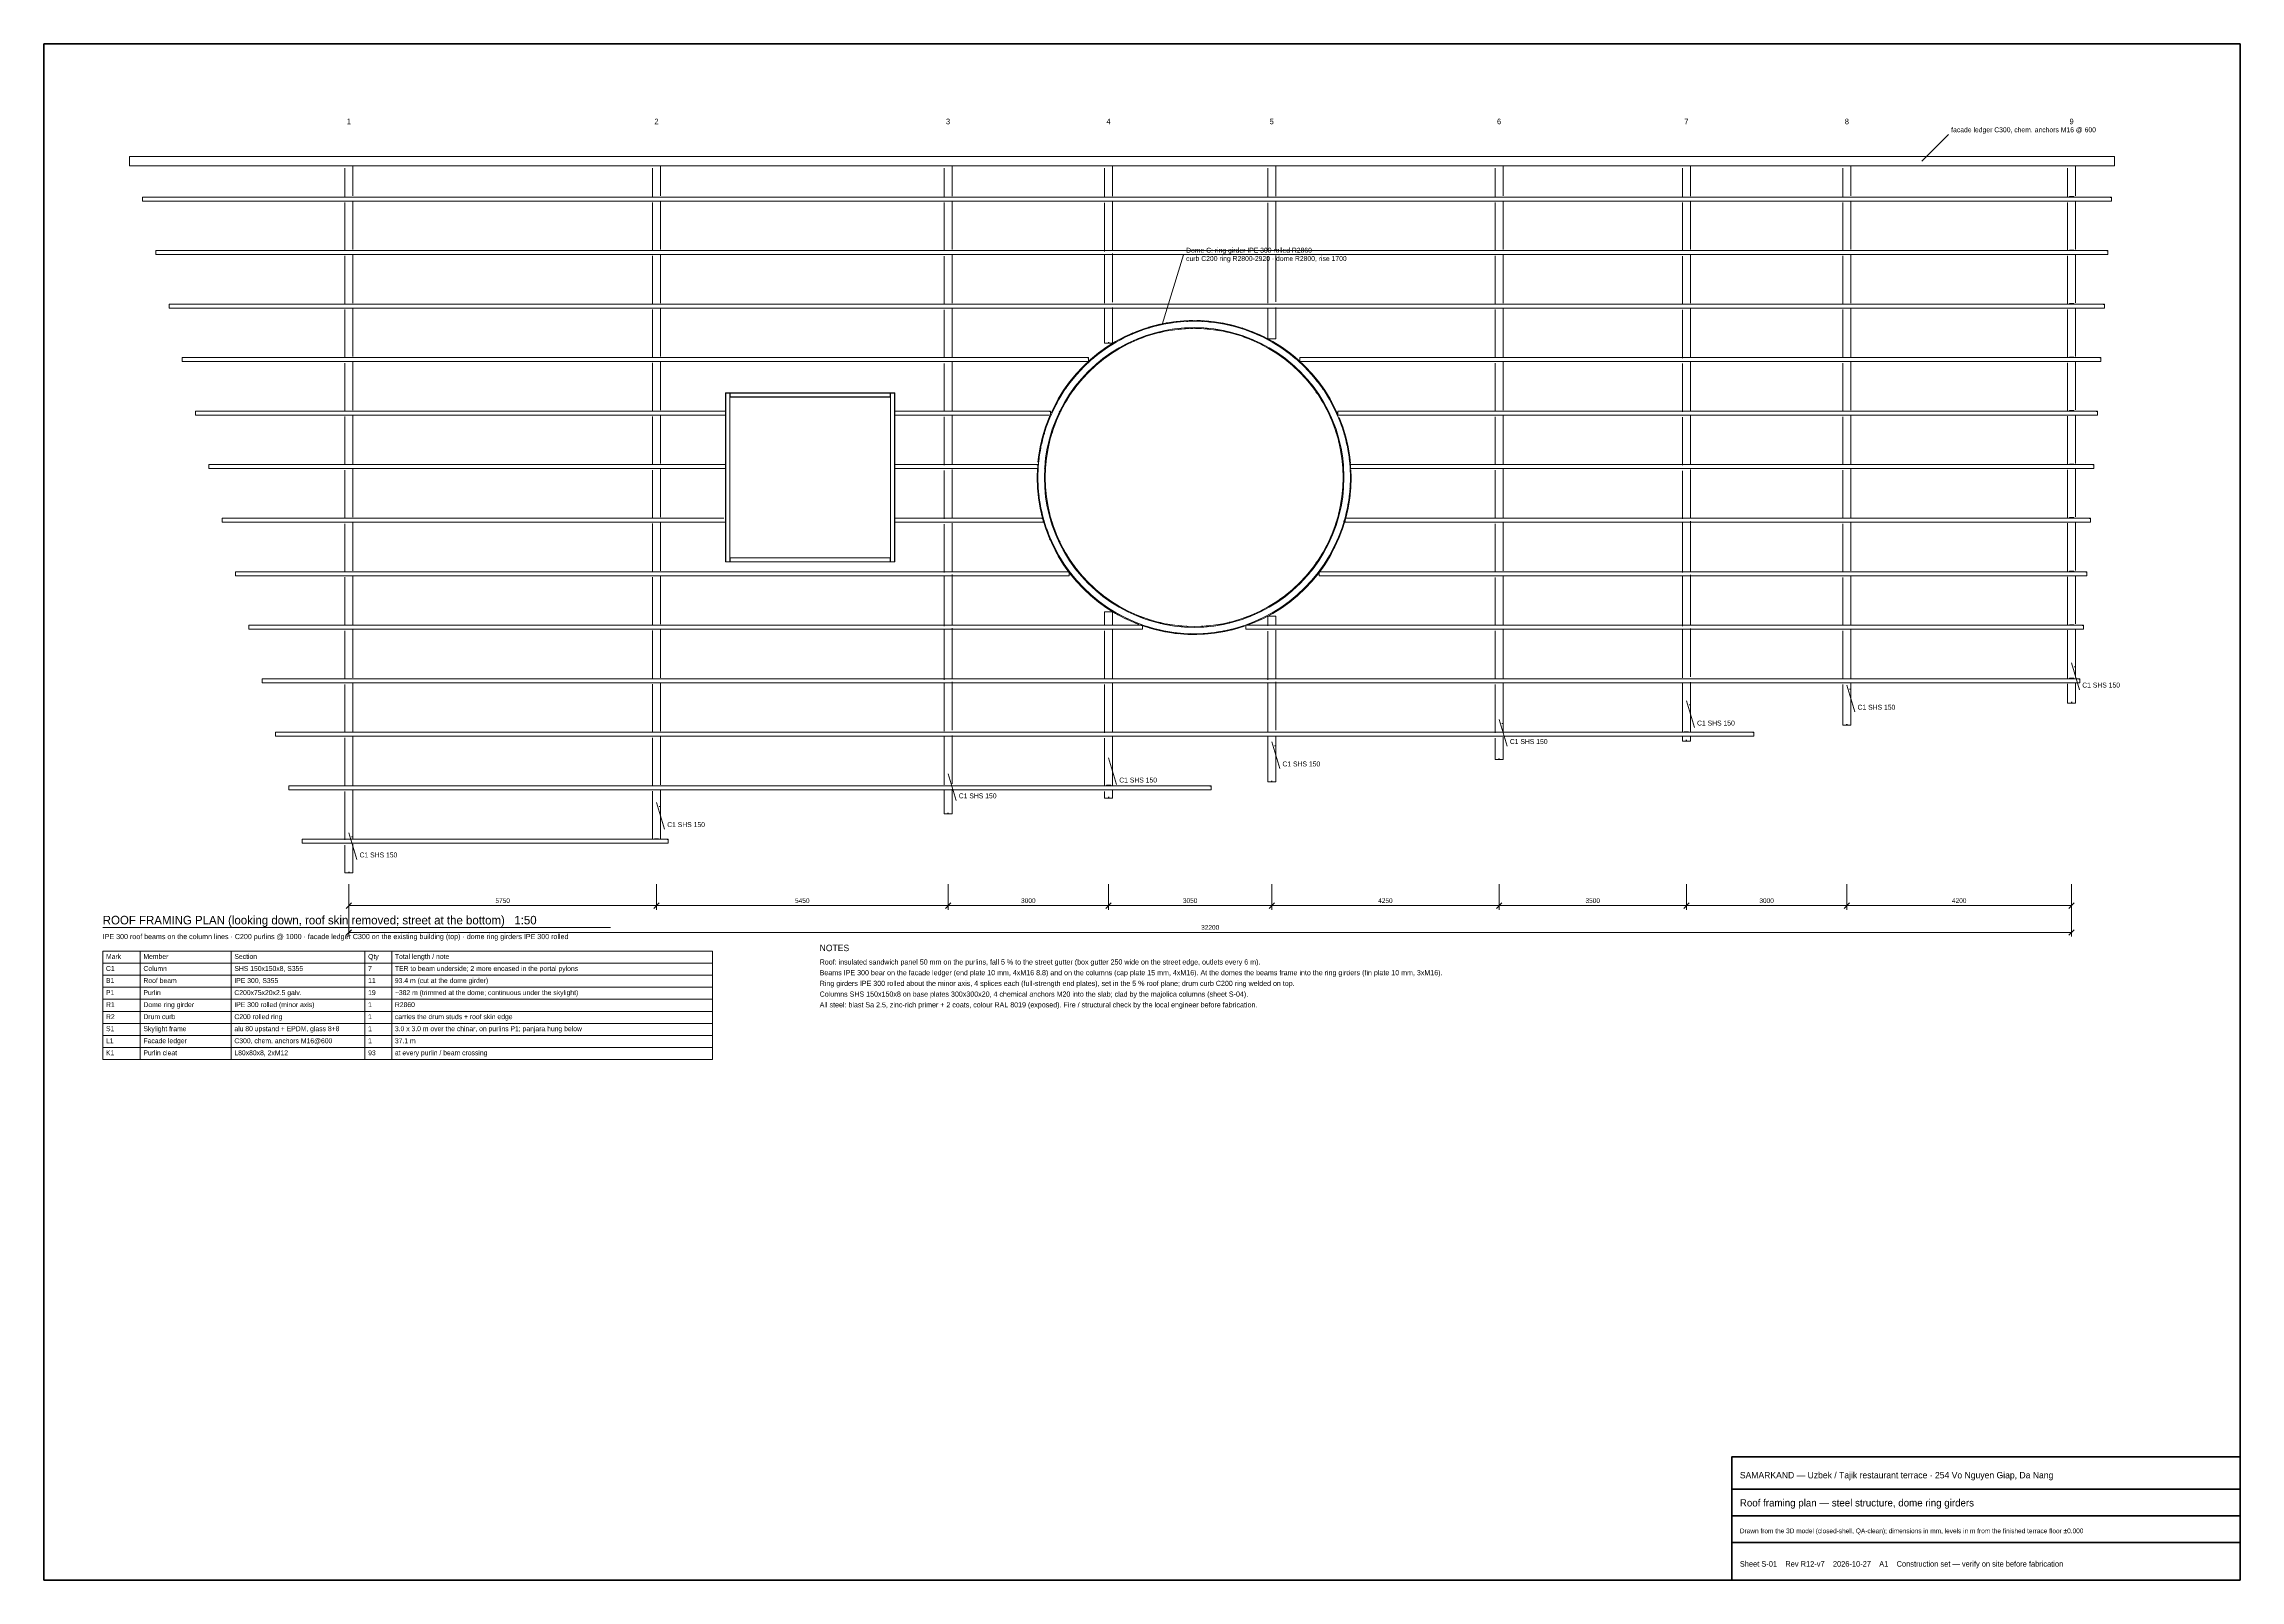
# Model space of a CAD drawing. Header units: metres. Extents: x 10 to 831, y 10 to 584.
import ezdxf
from ezdxf.enums import TextEntityAlignment as Align

# ---------------------------------------------------------------- set-up
doc = ezdxf.new("R2010")
doc.units = ezdxf.units.M
for name, color, linetype, lineweight in [('DIM', 1, 'Continuous', 13), ('FRAME', 7, 'Continuous', 50), ('TXT', 7, 'Continuous', 18), ('VIS', 8, 'Continuous', 13)]:
    doc.layers.add(name, color=color, linetype=linetype, lineweight=lineweight)

msp = doc.modelspace()

# ---------------------------------------------------------------- linework, layer by layer
at = {"layer": 'DIM'}
for p, q in [((123, 261), (125, 263)), ((124, 270), (124, 260.5)), ((124, 270), (124, 250.5)), ((238, 261), (240, 263)), ((238, 261), (240, 263)), ((239, 270), (239, 260.5)), ((239, 270), (239, 260.5)), ((347, 261), (349, 263)), ((347, 261), (349, 263)), ((348, 270), (348, 260.5)), ((348, 270), (348, 260.5)), ((407, 261), (409, 263)), ((407, 261), (409, 263)), ((408, 270), (408, 260.5)), ((408, 270), (408, 260.5)), ((468, 261), (470, 263)), ((468, 261), (470, 263)), ((469, 270), (469, 260.5)), ((469, 270), (469, 260.5)), ((553, 261), (555, 263)), ((553, 261), (555, 263)), ((554, 270), (554, 260.5)), ((554, 270), (554, 260.5)), ((623, 261), (625, 263)), ((623, 261), (625, 263)), ((624, 270), (624, 260.5)), ((624, 270), (624, 260.5)), ((683, 261), (685, 263)), ((683, 261), (685, 263)), ((684, 270), (684, 260.5)), ((684, 270), (684, 260.5)), ((767, 261), (769, 263)), ((768, 270), (768, 260.5)), ((768, 270), (768, 250.5)), ((124, 262), (239, 262)), ((239, 262), (348, 262)), ((348, 262), (408, 262)), ((408, 262), (469, 262)), ((469, 262), (554, 262)), ((554, 262), (624, 262)), ((624, 262), (684, 262)), ((684, 262), (768, 262)), ((123, 251), (125, 253)), ((124, 252), (768, 252)), ((767, 251), (769, 253))]:
    msp.add_line(p, q, dxfattribs=at)
at = {"layer": 'FRAME'}
for p, q in [((641, 44), (831, 44)), ((641, 34), (831, 34)), ((641, 24), (831, 24))]:
    msp.add_line(p, q, dxfattribs=at)
for points in [[(10, 10), (831, 10), (831, 584), (10, 584), (10, 10)], [(641, 10), (831, 10), (831, 56), (641, 56), (641, 10)]]:
    msp.add_lwpolyline(points, close=True, dxfattribs=at)
at = {"layer": 'TXT'}
for p, q in [((712, 540.2), (722, 550.2)), ((428, 479.2), (436, 505.2)), ((768, 352.708), (771, 342.708)), ((624, 338.514), (627, 328.514)), ((684, 344.428), (687, 334.428)), ((554, 331.614), (557, 321.614)), ((469, 323.236), (472, 313.236)), ((408, 317.222), (411, 307.222)), ((348, 311.308), (351, 301.308)), ((239, 300.564), (242, 290.564)), ((124, 289.23), (127, 279.23)), ((32, 253.8), (221.8, 253.8)), ((32, 245), (260, 245)), ((32, 245), (32, 204.5)), ((32, 240.5), (260, 240.5)), ((46, 245), (46, 204.5)), ((80, 245), (80, 204.5)), ((130, 245), (130, 204.5)), ((140, 245), (140, 204.5)), ((260, 245), (260, 204.5)), ((32, 236), (260, 236)), ((32, 231.5), (260, 231.5)), ((32, 227), (260, 227)), ((32, 222.5), (260, 222.5)), ((32, 218), (260, 218)), ((32, 213.5), (260, 213.5)), ((32, 209), (260, 209)), ((32, 204.5), (260, 204.5))]:
    msp.add_line(p, q, dxfattribs=at)
at = {"layer": 'VIS'}
for p, q in [((784, 542), (42, 542)), ((42, 542), (42, 538.4)), ((42, 542), (42, 542)), ((784, 542), (784, 538.4)), ((784, 538.4), (784, 542)), ((784, 542), (784, 542)), ((42, 538.4), (784, 538.4)), ((122.5, 537.5994), (122.5, 526.7926)), ((125.5, 527.1928), (125.5, 538.4)), ((237.5, 537.5998), (237.5, 526.7984)), ((240.5, 527.1984), (240.5, 538.4)), ((346.5, 537.5984), (346.5, 526.7764)), ((349.5, 527.1772), (349.5, 538.4)), ((406.5, 537.5922), (406.5, 526.6858)), ((409.5, 527.0898), (409.5, 538.4)), ((409.5, 527.0898), (409.5, 538.4)), ((467.5, 537.5932), (467.5, 526.702)), ((470.5, 527.1054), (470.5, 538.4)), ((470.5, 527.1054), (470.5, 538.4)), ((552.5, 537.5994), (552.5, 526.7902)), ((555.5, 527.1906), (555.5, 538.4)), ((622.5, 537.5982), (622.5, 526.7738)), ((625.5, 527.1746), (625.5, 538.4)), ((682.5, 537.5994), (682.5, 526.7904)), ((685.5, 527.1908), (685.5, 538.4)), ((766.5, 537.6004), (766.5, 526.8062)), ((769.5, 527.206), (769.5, 538.4)), ((784, 538.4), (783.5998, 538.4)), ((784, 538.4), (784, 538.4)), ((782.872, 526.8), (46.812, 526.8)), ((46.812, 526.8), (46.812, 525.3)), ((46.812, 526.8), (46.812, 526.8)), ((768.8, 527), (767.2, 527)), ((767.2, 527), (767.2, 526.9)), ((767.2, 527), (767.2, 527)), ((768.8, 527), (768.8, 526.9)), ((768.8, 527), (768.8, 527)), ((782.872, 526.8), (782.472, 526.8)), ((782.872, 526.8), (782.472, 526.8)), ((782.872, 526.68), (782.472, 526.68)), ((782.872, 526.8), (782.872, 525.3)), ((782.872, 525.3), (782.872, 526.8)), ((782.872, 526.8), (782.872, 526.8)), ((782.872, 526.8), (782.872, 526.68)), ((782.872, 526.68), (782.872, 526.8)), ((782.872, 526.8), (782.872, 526.8)), ((782.872, 526.8), (782.872, 525.3)), ((782.872, 525.3), (782.872, 526.8)), ((782.872, 526.8), (782.872, 526.8)), ((782.872, 526.68), (782.872, 526.68)), ((46.812, 525.3), (782.872, 525.3)), ((122.5, 524.7912), (122.5, 506.7796)), ((125.5, 507.18), (125.5, 525.1914)), ((237.5, 524.798), (237.5, 506.7954)), ((240.5, 507.1956), (240.5, 525.1982)), ((346.5, 524.7724), (346.5, 506.7356)), ((349.5, 507.1364), (349.5, 525.1732)), ((406.5, 524.6662), (406.5, 506.4888)), ((409.5, 506.8928), (409.5, 525.07)), ((409.5, 506.8928), (409.5, 525.07)), ((467.5, 524.6852), (467.5, 506.5332)), ((470.5, 506.9366), (470.5, 525.0886)), ((470.5, 506.9366), (470.5, 525.0886)), ((552.5, 524.7886), (552.5, 506.7734)), ((555.5, 507.1738), (555.5, 525.189)), ((622.5, 524.7692), (622.5, 506.7284)), ((625.5, 507.1292), (625.5, 525.17)), ((682.5, 524.7888), (682.5, 506.774)), ((685.5, 507.1742), (685.5, 525.1892)), ((766.5, 524.8074), (766.5, 506.817)), ((769.5, 507.2168), (769.5, 525.207)), ((782.872, 525.3), (782.472, 525.3)), ((782.872, 525.3), (782.472, 525.3)), ((782.872, 525.3), (782.872, 525.3)), ((782.872, 525.3), (782.872, 525.3)), ((781.564, 506.8), (51.788, 506.8)), ((51.788, 506.8), (51.788, 505.3)), ((51.788, 506.8), (51.788, 506.8)), ((51.788, 505.3), (781.564, 505.3)), ((122.5, 504.7784), (122.5, 486.7668)), ((125.5, 487.167), (125.5, 505.1786)), ((237.5, 504.7952), (237.5, 486.7926)), ((240.5, 487.1926), (240.5, 505.1952)), ((346.5, 504.7316), (346.5, 486.695)), ((349.5, 487.0958), (349.5, 505.1324)), ((406.5, 505.277), (406.5, 487.0998)), ((409.5, 487.5038), (409.5, 505.681)), ((409.5, 487.5038), (409.5, 505.681)), ((467.5, 504.5164), (467.5, 487.1712)), ((470.5, 487.5746), (470.5, 504.9198)), ((470.5, 487.5746), (470.5, 504.9198)), ((552.5, 504.7718), (552.5, 486.7566)), ((555.5, 487.157), (555.5, 505.1722)), ((622.5, 504.7238), (622.5, 486.683)), ((625.5, 487.084), (625.5, 505.1248)), ((682.5, 504.7724), (682.5, 486.7574)), ((685.5, 487.1578), (685.5, 505.1726)), ((766.5, 504.818), (766.5, 486.8278)), ((768.8, 507), (767.2, 507)), ((767.2, 507), (767.2, 506.9)), ((767.2, 507), (767.2, 507)), ((768.8, 507), (768.8, 506.9)), ((768.8, 507), (768.8, 507)), ((769.5, 487.2276), (769.5, 505.2178)), ((781.564, 506.8), (781.1638, 506.8)), ((781.564, 506.8), (781.1638, 506.8)), ((781.564, 506.68), (781.1638, 506.68)), ((781.564, 505.3), (781.1638, 505.3)), ((781.564, 505.3), (781.1638, 505.3)), ((781.564, 506.8), (781.564, 505.3)), ((781.564, 505.3), (781.564, 506.8)), ((781.564, 506.8), (781.564, 506.8)), ((781.564, 506.8), (781.564, 506.68)), ((781.564, 506.68), (781.564, 506.8)), ((781.564, 506.8), (781.564, 506.8)), ((781.564, 506.8), (781.564, 505.3)), ((781.564, 505.3), (781.564, 506.8)), ((781.564, 506.8), (781.564, 506.8)), ((781.564, 506.68), (781.564, 506.68)), ((781.564, 505.3), (781.564, 505.3)), ((781.564, 505.3), (781.564, 505.3)), ((780.256, 486.8), (56.762, 486.8)), ((56.762, 486.8), (56.762, 485.3)), ((56.762, 486.8), (56.762, 486.8)), ((56.762, 485.3), (56.762, 486.05)), ((56.762, 485.3), (56.762, 486.05)), ((780.256, 485.3), (56.762, 485.3)), ((56.762, 485.3), (780.256, 485.3)), ((56.762, 485.3), (56.762, 485.3)), ((780.256, 485.3), (56.762, 485.3)), ((56.762, 485.3), (780.256, 485.3)), ((56.762, 485.3), (56.762, 485.3)), ((122.5, 484.7654), (122.5, 466.7538)), ((125.5, 467.1542), (125.5, 485.1658)), ((237.5, 484.7924), (237.5, 466.7898)), ((240.5, 467.1898), (240.5, 485.1924)), ((346.5, 484.6908), (346.5, 466.6542)), ((349.5, 467.055), (349.5, 485.0916)), ((406.5, 485.0802), (406.5, 472.1542)), ((409.5, 472.1542), (409.5, 485.4842)), ((409.5, 472.1542), (409.5, 485.4842)), ((467.5, 485.1544), (467.5, 473.8598)), ((470.5, 473.8598), (470.5, 485.5578)), ((470.5, 473.8598), (470.5, 485.5578)), ((552.5, 484.755), (552.5, 466.74)), ((555.5, 467.1402), (555.5, 485.1554)), ((622.5, 484.6784), (622.5, 466.6376)), ((625.5, 467.0386), (625.5, 485.0794)), ((682.5, 484.7558), (682.5, 466.741)), ((685.5, 467.1414), (685.5, 485.1562)), ((766.5, 484.8288), (766.5, 466.8386)), ((768.8, 487), (767.2, 487)), ((767.2, 487), (767.2, 486.9)), ((767.2, 487), (767.2, 487)), ((768.8, 487), (768.8, 486.9)), ((768.8, 487), (768.8, 487)), ((769.5, 467.2382), (769.5, 485.2286)), ((780.256, 486.8), (779.8558, 486.8)), ((780.256, 486.8), (779.8558, 486.8)), ((780.256, 486.68), (779.8558, 486.68)), ((780.256, 486.8), (780.256, 485.3)), ((780.256, 485.3), (780.256, 486.8)), ((780.256, 486.8), (780.256, 486.8)), ((780.256, 486.8), (780.256, 486.68)), ((780.256, 486.68), (780.256, 486.8)), ((780.256, 486.8), (780.256, 486.8)), ((780.256, 486.8), (780.256, 485.3)), ((780.256, 485.3), (780.256, 486.8)), ((780.256, 486.8), (780.256, 486.8)), ((780.256, 486.68), (780.256, 486.68)), ((780.256, 485.3), (780.256, 485.3)), ((780.256, 485.3), (780.256, 485.3)), ((409.5, 476.1936), (409.5, 472.1542)), ((409.5, 476.1936), (409.5, 472.1542)), ((414.0376, 474.6464), (417.5364, 476.2318)), ((417.5364, 476.2318), (421.1316, 477.5848)), ((417.6512, 475.9546), (421.228, 477.3008)), ((418.4352, 476.57), (419.7834, 477.0774)), ((418.4352, 476.57), (419.7834, 477.0774)), ((418.4352, 476.57), (419.7834, 477.0774)), ((420.3338, 476.9642), (420.7808, 477.1324)), ((421.1316, 477.5848), (424.8074, 478.6998)), ((421.228, 477.3008), (424.885, 478.41)), ((422.9694, 478.1424), (424.3478, 478.5604)), ((422.9694, 478.1424), (424.3478, 478.5604)), ((422.9694, 478.1424), (424.3478, 478.5604)), ((423.0564, 477.8554), (424.4278, 478.2714)), ((424.8074, 478.6998), (428.5482, 479.572)), ((424.885, 478.41), (428.6068, 479.2778)), ((425.5062, 476.0918), (429.075, 476.924)), ((426.3984, 476.2998), (425.5062, 476.0918)), ((429.1334, 476.6298), (425.5838, 475.802)), ((425.7426, 478.918), (427.1454, 479.245)), ((425.7426, 478.918), (427.1454, 479.245)), ((425.7426, 478.918), (427.1454, 479.245)), ((428.246, 476.4228), (426.915, 476.1124)), ((427.3586, 476.216), (428.6898, 476.5262)), ((427.3586, 476.216), (428.6898, 476.5262)), ((427.6762, 479.061), (428.1416, 479.1694)), ((428.5482, 479.572), (432.338, 480.1978)), ((428.6068, 479.2778), (432.3772, 479.9004)), ((429.075, 476.924), (432.6906, 477.521)), ((432.7296, 477.2234), (429.1334, 476.6298)), ((429.4956, 479.7286), (429.9694, 479.8068)), ((429.4956, 479.7286), (429.9694, 479.8068)), ((429.4956, 479.7286), (429.9694, 479.8068)), ((431.7866, 477.3716), (430.4308, 477.1478)), ((430.492, 479.5892), (431.906, 479.8226)), ((432.338, 480.1978), (436.1608, 480.5744)), ((432.3772, 479.9004), (436.1804, 480.275)), ((432.6906, 477.521), (436.3374, 477.88)), ((436.357, 477.5808), (432.7296, 477.2234)), ((433.2938, 480.292), (434.7274, 480.4332)), ((433.2938, 480.292), (434.7274, 480.4332)), ((433.2938, 480.292), (434.7274, 480.4332)), ((433.328, 479.994), (434.7542, 480.1344)), ((436.3374, 477.88), (434.0582, 477.6556)), ((436.357, 477.5808), (434.09, 477.3574)), ((434.5434, 477.4022), (436.357, 477.5808)), ((434.5434, 477.4022), (436.357, 477.5808)), ((436.1608, 480.5744), (440, 480.7)), ((436.1804, 480.275), (440, 480.4)), ((436.3374, 477.88), (440, 478)), ((438.1688, 477.94), (436.3374, 477.88)), ((440, 477.7), (436.357, 477.5808)), ((436.357, 477.5808), (436.8124, 477.5956)), ((436.357, 477.5808), (436.8124, 477.5956)), ((437.1354, 480.3062), (437.6128, 480.3218)), ((438.0804, 480.6372), (439.5202, 480.6842)), ((438.0804, 480.6372), (439.5202, 480.6842)), ((438.0804, 480.6372), (439.5202, 480.6842)), ((439.0892, 477.6702), (438.6338, 477.6552)), ((439.0892, 477.6702), (439.5446, 477.685)), ((439.0892, 477.6702), (439.5446, 477.685)), ((440, 480.7), (443.8392, 480.5744)), ((440, 480.4), (443.8196, 480.275)), ((440, 478), (443.6626, 477.88)), ((443.643, 477.5808), (440, 477.7)), ((440.9108, 477.6702), (440.4554, 477.685)), ((440.9108, 477.6702), (441.3662, 477.6552)), ((440.9108, 477.6702), (441.3662, 477.6552)), ((440.9598, 480.6686), (442.3994, 480.6214)), ((440.9598, 480.6686), (442.3994, 480.6214)), ((440.9598, 480.6686), (442.3994, 480.6214)), ((442.747, 477.91), (441.3734, 477.955)), ((442.8646, 480.3062), (443.342, 480.2906)), ((447.2704, 477.2234), (443.643, 477.5808)), ((443.6626, 477.88), (447.3094, 477.521)), ((443.8196, 480.275), (447.6228, 479.9004)), ((443.8392, 480.5744), (447.6618, 480.1978)), ((445.4566, 477.4022), (444.0964, 477.536)), ((445.486, 477.7006), (444.1184, 477.8352)), ((444.5498, 477.4914), (445.91, 477.3574)), ((444.5498, 477.4914), (445.91, 477.3574)), ((444.7948, 480.4802), (446.2284, 480.339)), ((444.7948, 480.4802), (446.2284, 480.339)), ((444.7948, 480.4802), (446.2284, 480.339)), ((445.7212, 480.0876), (447.1474, 479.9472)), ((450.8666, 476.6298), (447.2704, 477.2234)), ((447.3094, 477.521), (450.925, 476.924)), ((447.6228, 479.9004), (451.3932, 479.2778)), ((447.6618, 480.1978), (451.4518, 479.572)), ((449.0684, 476.9266), (447.7198, 477.1492)), ((449.1172, 477.2224), (447.7614, 477.4462)), ((448.1694, 477.075), (449.518, 476.8524)), ((448.1694, 477.075), (449.518, 476.8524)), ((448.5654, 479.7448), (449.9794, 479.5114)), ((450.5044, 479.7286), (450.978, 479.6504)), ((450.5044, 479.7286), (450.978, 479.6504)), ((450.5044, 479.7286), (450.978, 479.6504)), ((454.4162, 475.802), (450.8666, 476.6298)), ((450.925, 476.924), (454.4938, 476.0918)), ((451.754, 476.4228), (451.3102, 476.5262)), ((451.3932, 479.2778), (455.115, 478.41)), ((451.4518, 479.572), (455.1926, 478.6998)), ((451.754, 476.4228), (452.1976, 476.3194)), ((451.754, 476.4228), (452.1976, 476.3194)), ((452.3238, 479.061), (453.7194, 478.7354)), ((453.6016, 476.2998), (453.1556, 476.4038)), ((453.3222, 479.136), (454.725, 478.8088)), ((453.3222, 479.136), (454.725, 478.8088)), ((453.3222, 479.136), (454.725, 478.8088)), ((455.115, 478.41), (458.772, 477.3008)), ((455.1926, 478.6998), (458.8686, 477.5848)), ((456.0294, 478.1328), (456.4864, 477.994)), ((457.9496, 477.8636), (458.409, 477.7242)), ((457.9496, 477.8636), (458.409, 477.7242)), ((457.9496, 477.8636), (458.409, 477.7242)), ((458.772, 477.3008), (462.3488, 475.9546)), ((458.8686, 477.5848), (462.4636, 476.2318)), ((459.6662, 476.9642), (461.0074, 476.4594)), ((461.5648, 476.57), (462.0142, 476.4008)), ((461.5648, 476.57), (462.0142, 476.4008)), ((461.5648, 476.57), (462.0142, 476.4008)), ((462.4636, 476.2318), (465.9624, 474.6464)), ((470.5, 477.8936), (470.5, 473.8598)), ((470.5, 477.8936), (470.5, 473.8598)), ((401.2964, 466.133), (404.2658, 468.5698)), ((401.4942, 465.9074), (404.4484, 468.3318)), ((403.5234, 467.9606), (403.8946, 468.2652)), ((403.5234, 467.9606), (403.8946, 468.2652)), ((403.5234, 467.9606), (403.8946, 468.2652)), ((404.2658, 468.5698), (407.388, 470.8072)), ((404.4484, 468.3318), (407.5546, 470.5578)), ((405.0462, 469.1292), (405.4366, 469.4088)), ((405.0462, 469.1292), (405.4366, 469.4088)), ((405.0462, 469.1292), (405.4366, 469.4088)), ((405.9094, 466.4278), (408.888, 468.5622)), ((409.0548, 468.3128), (406.092, 466.1898)), ((406.5, 472.1542), (406.5, 472.558)), ((406.5, 472.1542), (406.5, 472.558)), ((409.5, 472.1542), (406.5, 472.1542)), ((406.5, 472.1542), (409.5, 472.1542)), ((406.5, 472.1542), (406.5, 472.1542)), ((409.5, 472.1542), (406.5, 472.1542)), ((406.5, 472.1542), (409.5, 472.1542)), ((406.5, 472.1542), (406.5, 472.1542)), ((406.778, 470.0014), (407.1664, 470.2796)), ((407.388, 470.8072), (410.65, 472.8356)), ((407.5546, 470.5578), (410.8, 472.5758)), ((408.888, 468.5622), (407.771, 467.7618)), ((407.929, 472.1542), (407.929, 472.558)), ((408.071, 472.1542), (407.929, 472.1542)), ((407.929, 472.1542), (408.071, 472.1542)), ((407.929, 472.1542), (407.929, 472.1542)), ((408.071, 472.1542), (408.071, 472.558)), ((408.071, 472.1542), (408.071, 472.1542)), ((409.0548, 468.3128), (408.6844, 468.0474)), ((408.888, 468.5622), (412, 470.4974)), ((412.15, 470.2376), (409.0548, 468.3128)), ((409.0548, 468.3128), (409.4416, 468.5534)), ((409.0548, 468.3128), (409.4416, 468.5534)), ((409.5, 472.1542), (409.5, 472.1542)), ((409.5, 472.1542), (409.5, 472.1542)), ((409.8346, 472.3286), (410.2422, 472.5822)), ((409.8346, 472.3286), (410.2422, 472.5822)), ((409.8346, 472.3286), (410.2422, 472.5822)), ((409.9886, 472.0714), (410.3944, 472.3236)), ((411.222, 470.0136), (410.055, 469.288)), ((410.65, 472.8356), (414.0376, 474.6464)), ((410.8, 472.5758), (414.1704, 474.3774)), ((411.3762, 469.7564), (410.9892, 469.5158)), ((411.3762, 469.7564), (411.7632, 469.997)), ((411.3762, 469.7564), (411.7632, 469.997)), ((411.497, 473.2884), (411.9204, 473.5148)), ((411.497, 473.2884), (411.9204, 473.5148)), ((411.497, 473.2884), (411.9204, 473.5148)), ((412, 470.4974), (415.2318, 472.2248)), ((415.3646, 471.9558), (412.15, 470.2376)), ((412.4852, 473.4766), (413.749, 474.1522)), ((413.7572, 471.0968), (412.5518, 470.4524)), ((412.9536, 470.6672), (414.159, 471.3114)), ((412.9536, 470.6672), (414.159, 471.3114)), ((414.4238, 471.793), (414.02, 471.577)), ((414.1704, 474.3774), (417.6512, 475.9546)), ((415.2318, 472.2248), (418.5698, 473.7372)), ((418.6846, 473.46), (415.3646, 471.9558)), ((416.1946, 472.3318), (415.7796, 472.1438)), ((415.787, 475.439), (417.0992, 476.0336)), ((415.787, 475.439), (417.0992, 476.0336)), ((415.787, 475.439), (417.0992, 476.0336)), ((416.1946, 472.3318), (416.6096, 472.52)), ((416.1946, 472.3318), (416.6096, 472.52)), ((416.781, 475.5602), (417.2162, 475.7574)), ((417.7352, 473.3592), (417.318, 473.1702)), ((418.5698, 473.7372), (421.9994, 475.028)), ((422.0958, 474.744), (418.6846, 473.46)), ((419.4272, 474.06), (418.9984, 473.8986)), ((422.0958, 474.744), (419.9638, 473.9416)), ((420.3902, 474.102), (422.0958, 474.744)), ((420.3902, 474.102), (422.0958, 474.744)), ((421.9994, 475.028), (421.5706, 474.8668)), ((421.9994, 475.028), (425.5062, 476.0918)), ((423.7528, 475.56), (421.9994, 475.028)), ((425.5838, 475.802), (422.0958, 474.744)), ((422.0958, 474.744), (424.2758, 475.4052)), ((422.0958, 474.744), (424.2758, 475.4052)), ((423.8398, 475.273), (422.0958, 474.744)), ((425.5062, 476.0918), (425.0678, 475.9588)), ((425.5838, 475.802), (425.1478, 475.6698)), ((425.5838, 475.802), (426.0276, 475.9056)), ((425.5838, 475.802), (426.0276, 475.9056)), ((457.9042, 474.744), (454.4162, 475.802)), ((454.4938, 476.0918), (458.0006, 475.028)), ((455.2882, 475.5376), (454.8522, 475.6698)), ((455.2882, 475.5376), (455.7242, 475.4052)), ((455.2882, 475.5376), (455.7242, 475.4052)), ((457.124, 475.294), (455.8088, 475.693)), ((461.3154, 473.46), (457.9042, 474.744)), ((458.0006, 475.028), (461.4302, 473.7372)), ((459.6098, 474.102), (458.3306, 474.5836)), ((458.757, 474.423), (460.0362, 473.9416)), ((458.757, 474.423), (460.0362, 473.9416)), ((460.5728, 474.06), (460.1442, 474.2214)), ((464.6354, 471.9558), (461.3154, 473.46)), ((461.4302, 473.7372), (464.7682, 472.2248)), ((462.1454, 473.084), (461.7304, 473.272)), ((462.2648, 473.3592), (461.8476, 473.5482)), ((462.1454, 473.084), (462.5604, 472.896)), ((462.1454, 473.084), (462.5604, 472.896)), ((462.3488, 475.9546), (465.8296, 474.3774)), ((463.219, 475.5602), (463.654, 475.3632)), ((463.3382, 475.8354), (464.6502, 475.241)), ((463.3382, 475.8354), (464.6502, 475.241)), ((463.3382, 475.8354), (464.6502, 475.241)), ((467.85, 470.2376), (464.6354, 471.9558)), ((464.7682, 472.2248), (468, 470.4974)), ((465.4392, 471.5262), (465.0374, 471.741)), ((465.4392, 471.5262), (465.841, 471.3114)), ((465.4392, 471.5262), (465.841, 471.3114)), ((465.8296, 474.3774), (469.2, 472.5758)), ((465.9624, 474.6464), (469.35, 472.8356)), ((467.5, 473.8598), (470.5, 473.8598)), ((467.6562, 473.741), (468.9266, 473.062)), ((467.6562, 473.741), (468.9266, 473.062)), ((467.6562, 473.741), (468.9266, 473.062)), ((470.9452, 468.3128), (467.85, 470.2376)), ((468, 470.4974), (471.112, 468.5622)), ((469.3976, 469.2752), (468.237, 469.997)), ((468.3574, 473.0262), (468.7788, 472.801)), ((469.556, 469.5298), (468.389, 470.2556)), ((468.6238, 469.7564), (469.7846, 469.0346)), ((468.6238, 469.7564), (469.7846, 469.0346)), ((469.2, 472.5758), (472.4452, 470.5578)), ((469.35, 472.8356), (472.612, 470.8072)), ((470.5, 473.8598), (470, 473.8598)), ((470.5, 473.8598), (470, 473.8598)), ((470.1656, 472.3286), (471.3888, 471.568)), ((470.1656, 472.3286), (471.3888, 471.568)), ((470.1656, 472.3286), (471.3888, 471.568)), ((470.5, 473.8598), (470.5, 473.8598)), ((470.5, 473.8598), (470.5, 473.8598)), ((473.908, 466.1898), (470.9452, 468.3128)), ((471.112, 468.5622), (474.0906, 466.4278)), ((472.6012, 467.495), (471.4842, 468.2954)), ((471.634, 471.0624), (472.0396, 470.81)), ((472.4452, 470.5578), (475.5516, 468.3318)), ((472.612, 470.8072), (475.7342, 468.5698)), ((474.9538, 469.1292), (475.344, 468.8496)), ((474.9538, 469.1292), (475.344, 468.8496)), ((474.9538, 469.1292), (475.344, 468.8496)), ((475.5516, 468.3318), (478.5058, 465.9074)), ((475.7342, 468.5698), (478.7036, 466.133)), ((400.5536, 466.8), (61.736, 466.8)), ((61.736, 466.8), (61.736, 465.3)), ((61.736, 466.8), (61.736, 466.8)), ((61.736, 465.3), (61.736, 466.05)), ((61.736, 465.3), (61.736, 466.05)), ((400.5536, 465.3), (61.736, 465.3)), ((61.736, 465.3), (400.5536, 465.3)), ((61.736, 465.3), (61.736, 465.3)), ((400.5536, 465.3), (61.736, 465.3)), ((61.736, 465.3), (400.5536, 465.3)), ((61.736, 465.3), (61.736, 465.3)), ((122.5, 464.7526), (122.5, 446.741)), ((125.5, 447.1412), (125.5, 465.1528)), ((237.5, 464.7896), (237.5, 446.787)), ((240.5, 447.187), (240.5, 465.1896)), ((346.5, 464.6502), (346.5, 446.6134)), ((349.5, 447.0142), (349.5, 465.051)), ((393.4302, 457.7344), (395.867, 460.7036)), ((393.6682, 457.5516), (396.0926, 460.5058)), ((395.867, 460.7036), (398.4928, 463.5072)), ((396.0926, 460.5058), (398.705, 463.295)), ((397.18, 462.1054), (398.1646, 463.1568)), ((397.18, 462.1054), (398.1646, 463.1568)), ((397.18, 462.1054), (398.1646, 463.1568)), ((397.897, 458.9234), (400.402, 461.598)), ((399.1496, 460.2606), (397.897, 458.9234)), ((398.0518, 462.5978), (398.3784, 462.9464)), ((400.6142, 461.3858), (398.1226, 458.7256)), ((398.4928, 463.5072), (401.2964, 466.133)), ((398.705, 463.295), (401.4942, 465.9074)), ((399.4022, 463.9482), (399.751, 464.2746)), ((400.6142, 461.3858), (399.6798, 460.3882)), ((399.9912, 460.7208), (400.6142, 461.3858)), ((399.9912, 460.7208), (400.6142, 461.3858)), ((400.402, 461.598), (400.089, 461.2636)), ((400.5536, 466.8), (400.1532, 466.8)), ((400.5536, 466.8), (400.1532, 466.8)), ((400.5536, 466.68), (400.1532, 466.68)), ((400.402, 461.598), (403.0766, 464.103)), ((400.5536, 466.8), (400.5536, 465.3)), ((400.5536, 465.3), (400.5536, 466.8)), ((400.5536, 466.8), (400.5536, 466.8)), ((400.5536, 466.8), (400.5536, 466.68)), ((400.5536, 466.68), (400.5536, 466.8)), ((400.5536, 466.8), (400.5536, 466.8)), ((400.5536, 466.8), (400.5536, 465.3)), ((400.5536, 465.3), (400.5536, 466.8)), ((400.5536, 466.8), (400.5536, 466.8)), ((400.5536, 466.68), (400.5536, 466.68)), ((400.5536, 465.3), (400.5536, 465.3)), ((400.5536, 465.3), (400.5536, 465.3)), ((400.5956, 465.4766), (400.946, 465.8048)), ((400.5956, 465.4766), (400.946, 465.8048)), ((400.5956, 465.4766), (400.946, 465.8048)), ((403.2744, 463.8774), (400.6142, 461.3858)), ((400.6142, 461.3858), (401.6118, 462.3202)), ((400.6142, 461.3858), (401.6118, 462.3202)), ((401.2792, 462.0088), (400.6142, 461.3858)), ((402.408, 463.4768), (402.0736, 463.1636)), ((402.2328, 466.5136), (402.602, 466.8166)), ((403.2744, 463.8774), (402.942, 463.566)), ((403.0766, 464.103), (405.9094, 466.4278)), ((406.092, 466.1898), (403.2744, 463.8774)), ((403.2744, 463.8774), (405.0354, 465.3226)), ((403.2744, 463.8774), (405.0354, 465.3226)), ((404.6832, 465.0336), (403.2744, 463.8774)), ((403.7848, 464.6842), (403.4308, 464.3936)), ((405.9094, 466.4278), (405.5552, 466.1372)), ((406.8326, 466.7206), (406.4624, 466.4552)), ((406.8326, 466.7206), (407.203, 466.986)), ((406.8326, 466.7206), (407.203, 466.986)), ((473.1672, 466.7206), (472.797, 466.986)), ((473.1672, 466.7206), (473.5376, 466.4552)), ((473.1672, 466.7206), (473.5376, 466.4552)), ((476.7256, 463.8774), (473.908, 466.1898)), ((474.0906, 466.4278), (476.9234, 464.103)), ((474.6124, 465.6118), (474.2602, 465.9008)), ((474.6124, 465.6118), (474.9646, 465.3226)), ((474.6124, 465.6118), (474.9646, 465.3226)), ((476.2152, 464.6842), (475.861, 464.9748)), ((476.4766, 467.9606), (477.59, 467.0468)), ((476.4766, 467.9606), (477.59, 467.0468)), ((476.4766, 467.9606), (477.59, 467.0468)), ((479.3858, 461.3858), (476.7256, 463.8774)), ((476.9234, 464.103), (479.598, 461.598)), ((477.0288, 467.1196), (478.1366, 466.2104)), ((477.3906, 463.2546), (477.058, 463.566)), ((477.592, 463.4768), (477.2576, 463.7898)), ((477.3906, 463.2546), (477.7232, 462.9432)), ((477.3906, 463.2546), (477.7232, 462.9432)), ((478.5058, 465.9074), (481.295, 463.295)), ((478.7036, 466.133), (481.5072, 463.5072)), ((479.2032, 465.2544), (479.5518, 464.9278)), ((481.8774, 458.7256), (479.3858, 461.3858)), ((778.948, 466.8), (479.4462, 466.8)), ((479.4462, 466.8), (479.4462, 465.3)), ((479.4462, 466.8), (479.4462, 466.8)), ((479.4462, 465.3), (479.4462, 466.05)), ((479.4462, 465.3), (479.4462, 466.05)), ((778.948, 465.3), (479.4462, 465.3)), ((479.4462, 465.3), (778.948, 465.3)), ((479.4462, 465.3), (479.4462, 465.3)), ((778.948, 465.3), (479.4462, 465.3)), ((479.4462, 465.3), (778.948, 465.3)), ((479.4462, 465.3), (479.4462, 465.3)), ((479.598, 461.598), (482.103, 458.9234)), ((480.0088, 460.7208), (479.6972, 461.0534)), ((480.8504, 460.2606), (479.9112, 461.2636)), ((480.0088, 460.7208), (480.3202, 460.3882)), ((480.0088, 460.7208), (480.3202, 460.3882)), ((480.8064, 464.1636), (481.1568, 463.8354)), ((480.8064, 464.1636), (481.1568, 463.8354)), ((480.8064, 464.1636), (481.1568, 463.8354)), ((481.295, 463.295), (483.9074, 460.5058)), ((481.5072, 463.5072), (484.133, 460.7036)), ((481.9482, 462.5978), (482.9278, 461.5518)), ((482.1636, 462.8062), (482.4918, 462.4558)), ((482.1636, 462.8062), (482.4918, 462.4558)), ((482.1636, 462.8062), (482.4918, 462.4558)), ((483.9074, 460.5058), (486.3318, 457.5516)), ((484.133, 460.7036), (486.5698, 457.7344)), ((552.5, 464.7382), (552.5, 446.7232)), ((555.5, 447.1234), (555.5, 465.1386)), ((622.5, 464.6332), (622.5, 446.5924)), ((625.5, 446.9932), (625.5, 465.034)), ((682.5, 464.7394), (682.5, 446.7246)), ((685.5, 447.1248), (685.5, 465.1396)), ((766.5, 464.8396), (766.5, 446.8492)), ((768.8, 467), (767.2, 467)), ((767.2, 467), (767.2, 466.9)), ((767.2, 467), (767.2, 467)), ((768.8, 467), (768.8, 466.9)), ((768.8, 467), (768.8, 467)), ((769.5, 447.249), (769.5, 465.2394)), ((778.948, 466.8), (778.5476, 466.8)), ((778.948, 466.8), (778.5476, 466.8)), ((778.948, 466.68), (778.5476, 466.68)), ((778.948, 466.8), (778.948, 465.3)), ((778.948, 465.3), (778.948, 466.8)), ((778.948, 466.8), (778.948, 466.8)), ((778.948, 466.8), (778.948, 466.68)), ((778.948, 466.68), (778.948, 466.8)), ((778.948, 466.8), (778.948, 466.8)), ((778.948, 466.8), (778.948, 465.3)), ((778.948, 465.3), (778.948, 466.8)), ((778.948, 466.8), (778.948, 466.8)), ((778.948, 466.68), (778.948, 466.68)), ((778.948, 465.3), (778.948, 465.3)), ((778.948, 465.3), (778.948, 465.3)), ((264.9, 453.62), (264.84, 453.56)), ((264.84, 453.56), (264.9, 453.56)), ((264.84, 453.56), (264.84, 390.48)), ((264.9, 453.56), (264.9, 453.62)), ((266.38, 453.62), (264.9, 453.62)), ((264.9, 453.62), (264.9, 453.62)), ((264.9, 453.56), (266.38, 453.56)), ((264.9, 390.48), (264.9, 453.56)), ((266.44, 453.56), (266.38, 453.62)), ((266.38, 453.62), (266.38, 453.56)), ((266.38, 453.56), (266.44, 453.56)), ((266.38, 453.56), (266.38, 390.48)), ((266.5, 453.62), (266.44, 453.56)), ((266.44, 390.48), (266.44, 453.56)), ((266.44, 453.56), (266.44, 453.56)), ((266.44, 453.56), (266.5, 453.56)), ((266.44, 453.56), (266.44, 452.08)), ((266.5, 452.08), (266.44, 452.08)), ((266.44, 452.08), (266.5, 452.02)), ((266.44, 452.08), (266.44, 452.08)), ((266.5, 452.02), (266.47, 452.05)), ((266.5, 453.56), (266.5, 453.62)), ((266.5, 453.62), (266.5, 453.62)), ((326.38, 453.62), (266.5, 453.62)), ((266.5, 453.56), (326.38, 453.56)), ((266.5, 452.08), (266.5, 453.56)), ((266.5, 452.02), (266.5, 452.08)), ((326.38, 452.08), (266.5, 452.08)), ((266.5, 452.02), (266.5, 452.02)), ((326.38, 452.02), (266.5, 452.02)), ((266.5, 452.02), (326.38, 452.02)), ((326.44, 453.56), (326.38, 453.62)), ((326.38, 453.62), (326.38, 453.56)), ((326.38, 453.56), (326.44, 453.56)), ((326.38, 453.56), (326.38, 452.08)), ((326.38, 452.08), (326.38, 452.02)), ((326.38, 452.02), (326.44, 452.08)), ((326.44, 452.08), (326.38, 452.08)), ((326.38, 452.02), (326.38, 452.05)), ((326.38, 452.02), (326.38, 452.02)), ((326.5, 453.62), (326.44, 453.56)), ((326.44, 453.56), (326.5, 453.56)), ((326.44, 453.56), (326.44, 390.48)), ((326.44, 452.08), (326.44, 453.56)), ((326.44, 453.56), (326.44, 453.56)), ((326.5, 453.56), (326.5, 453.62)), ((326.5, 453.62), (326.5, 453.62)), ((327.98, 453.62), (326.5, 453.62)), ((326.5, 390.48), (326.5, 453.56)), ((326.5, 453.56), (327.98, 453.56)), ((328.04, 453.56), (327.98, 453.62)), ((327.98, 453.62), (327.98, 453.56)), ((327.98, 453.56), (328.04, 453.56)), ((327.98, 453.56), (327.98, 390.48)), ((328.04, 453.56), (328.04, 453.56)), ((328.04, 390.48), (328.04, 453.56)), ((389.1644, 451.35), (391.1928, 454.612)), ((389.4242, 451.2), (391.4422, 454.4452)), ((389.9286, 452.0114), (390.1808, 452.417)), ((390.6856, 453.7964), (390.9392, 454.2042)), ((390.6856, 453.7964), (390.9392, 454.2042)), ((390.6856, 453.7964), (390.9392, 454.2042)), ((391.1928, 454.612), (393.4302, 457.7344)), ((391.4422, 454.4452), (393.6682, 457.5516)), ((391.5026, 450), (393.4376, 453.112)), ((391.752, 455.3926), (392.5912, 456.5634)), ((391.752, 455.3926), (392.5912, 456.5634)), ((391.752, 455.3926), (392.5912, 456.5634)), ((393.6872, 452.9452), (391.7624, 449.85)), ((391.9986, 455.2218), (392.277, 455.6102)), ((393.4376, 453.112), (393.1958, 452.723)), ((393.4376, 453.112), (395.5722, 456.0906)), ((394.505, 454.6012), (393.4376, 453.112)), ((393.6872, 452.9452), (393.4466, 452.5584)), ((395.8102, 455.908), (393.6872, 452.9452)), ((393.6872, 452.9452), (393.9526, 453.3156)), ((393.6872, 452.9452), (393.9526, 453.3156)), ((394.0394, 458.4766), (394.344, 458.8478)), ((394.0394, 458.4766), (394.344, 458.8478)), ((394.0394, 458.4766), (394.344, 458.8478)), ((394.2742, 458.2902), (394.5774, 458.6594)), ((395.8102, 455.908), (395.014, 454.797)), ((395.2794, 455.1674), (395.8102, 455.908)), ((395.2794, 455.1674), (395.8102, 455.908)), ((395.5722, 456.0906), (395.3054, 455.7182)), ((395.5722, 456.0906), (397.897, 458.9234)), ((396.1534, 456.7988), (395.5722, 456.0906)), ((398.1226, 458.7256), (395.8102, 455.908)), ((395.8102, 455.908), (396.6774, 456.9646)), ((395.8102, 455.908), (396.6774, 456.9646)), ((396.3884, 456.6124), (395.8102, 455.908)), ((397.897, 458.9234), (397.6064, 458.5692)), ((398.1226, 458.7256), (397.8334, 458.3734)), ((398.1226, 458.7256), (398.434, 459.058)), ((398.1226, 458.7256), (398.434, 459.058)), ((484.1898, 455.908), (481.8774, 458.7256)), ((482.103, 458.9234), (484.4278, 456.0906)), ((482.6842, 458.2152), (482.3936, 458.5692)), ((483.6118, 456.6124), (483.3226, 456.9646)), ((483.6118, 456.6124), (483.9008, 456.2602)), ((483.6118, 456.6124), (483.9008, 456.2602)), ((486.3128, 452.9452), (484.1898, 455.908)), ((484.4278, 456.0906), (486.5624, 453.112)), ((485.1196, 459.0288), (486.0288, 457.921)), ((486.0286, 453.8566), (485.2282, 454.9736)), ((485.3514, 459.219), (486.2652, 458.1054)), ((485.3514, 459.219), (486.2652, 458.1054)), ((485.3514, 459.219), (486.2652, 458.1054)), ((485.782, 453.686), (485.5166, 454.0562)), ((485.782, 453.686), (486.0474, 453.3156)), ((485.782, 453.686), (486.0474, 453.3156)), ((488.2376, 449.85), (486.3128, 452.9452)), ((486.3318, 457.5516), (488.5578, 454.4452)), ((486.5624, 453.112), (488.4974, 450)), ((486.5698, 457.7344), (488.8072, 454.612)), ((488.0014, 455.2218), (488.2796, 454.8336)), ((488.5578, 454.4452), (490.5758, 451.2)), ((488.8072, 454.612), (490.8356, 451.35)), ((489.0624, 453.634), (489.3146, 453.2284)), ((489.3144, 453.7964), (489.568, 453.3888)), ((489.3144, 453.7964), (489.568, 453.3888)), ((489.3144, 453.7964), (489.568, 453.3888)), ((264.5504, 446.8), (66.712, 446.8)), ((66.712, 446.8), (66.712, 445.3)), ((66.712, 446.8), (66.712, 446.8)), ((66.712, 445.3), (66.712, 446.05)), ((66.712, 445.3), (66.712, 446.05)), ((264.5504, 445.3), (66.712, 445.3)), ((66.712, 445.3), (264.9508, 445.3)), ((66.712, 445.3), (66.712, 445.3)), ((264.5504, 445.3), (66.712, 445.3)), ((66.712, 445.3), (264.9508, 445.3)), ((66.712, 445.3), (66.712, 445.3)), ((122.5, 444.7398), (122.5, 426.7282)), ((125.5, 427.1284), (125.5, 445.14)), ((237.5, 444.7866), (237.5, 426.7842)), ((240.5, 427.1842), (240.5, 445.1868)), ((386.297, 446.8), (328.227, 446.8)), ((386.297, 445.3), (328.227, 445.3)), ((386.297, 445.3), (328.227, 445.3)), ((328.6276, 445.3), (386.297, 445.3)), ((328.6276, 445.3), (386.297, 445.3)), ((346.5, 444.6094), (346.5, 426.5728)), ((349.5, 426.9736), (349.5, 445.0102)), ((384.4152, 440.8684), (385.7682, 444.4636)), ((384.6992, 440.772), (386.0454, 444.3488)), ((385.7682, 444.4636), (385.9664, 444.9008)), ((386.297, 446.8), (385.8966, 446.8)), ((386.297, 446.8), (385.8966, 446.8)), ((386.297, 446.68), (385.8966, 446.68)), ((386.0454, 444.3488), (387.6226, 447.8296)), ((386.297, 446.8), (386.297, 445.3)), ((386.297, 445.3), (386.297, 446.8)), ((386.297, 446.8), (386.297, 446.8)), ((386.297, 446.8), (386.297, 446.68)), ((386.297, 446.68), (386.297, 446.8)), ((386.297, 446.8), (386.297, 446.8)), ((386.297, 446.8), (386.297, 445.3)), ((386.297, 445.3), (386.297, 446.8)), ((386.297, 446.8), (386.297, 446.8)), ((386.297, 446.68), (386.297, 446.68)), ((386.297, 445.3), (386.297, 445.3)), ((386.297, 445.3), (386.297, 445.3)), ((386.4398, 445.219), (386.6368, 445.654)), ((386.561, 446.213), (387.3536, 447.9624)), ((386.972, 440.0006), (388.2628, 443.4302)), ((387.3536, 447.9624), (389.1644, 451.35)), ((387.6226, 447.8296), (389.4242, 451.2)), ((388.073, 448.6722), (388.7486, 449.9362)), ((388.2628, 443.4302), (388.1014, 443.0016)), ((388.259, 449.6562), (388.938, 450.9266)), ((388.259, 449.6562), (388.938, 450.9266)), ((388.259, 449.6562), (388.938, 450.9266)), ((388.2628, 443.4302), (389.7752, 446.7682)), ((388.6408, 444.2648), (388.2628, 443.4302)), ((390.0442, 446.6354), (388.54, 443.3154)), ((388.54, 443.3154), (388.728, 443.7304)), ((388.54, 443.3154), (388.728, 443.7304)), ((390.0442, 446.6354), (389.48, 445.3904)), ((389.7752, 446.7682), (389.586, 446.351)), ((389.6682, 445.8054), (390.0442, 446.6354)), ((389.6682, 445.8054), (390.0442, 446.6354)), ((389.7752, 446.7682), (391.5026, 450)), ((391.7624, 449.85), (390.0442, 446.6354)), ((390.0442, 446.6354), (390.259, 447.0372)), ((390.0442, 446.6354), (390.259, 447.0372)), ((391.5026, 450), (390.8548, 448.788)), ((391.7624, 449.85), (391.118, 448.6446)), ((391.3328, 449.0464), (391.7624, 449.85)), ((391.3328, 449.0464), (391.7624, 449.85)), ((391.9864, 450.778), (391.5026, 450)), ((391.7624, 449.85), (392.4842, 451.0108)), ((391.7624, 449.85), (392.4842, 451.0108)), ((392.2436, 450.6238), (391.7624, 449.85)), ((487.7564, 450.6238), (487.5158, 451.0108)), ((487.7564, 450.6238), (487.997, 450.237)), ((487.7564, 450.6238), (487.997, 450.237)), ((488.0136, 450.778), (487.7718, 451.167)), ((489.9558, 446.6354), (488.2376, 449.85)), ((488.4974, 450), (490.2248, 446.7682)), ((488.9292, 449.192), (488.7134, 449.596)), ((489.5262, 447.4392), (488.882, 448.6446)), ((489.0968, 448.2428), (489.741, 447.0372)), ((489.0968, 448.2428), (489.741, 447.0372)), ((491.4602, 443.3154), (489.9558, 446.6354)), ((490.2248, 446.7682), (491.7372, 443.4302)), ((490.5758, 451.2), (492.3774, 447.8296)), ((490.8356, 451.35), (492.6464, 447.9624)), ((491.084, 444.1454), (490.896, 444.5604)), ((491.084, 444.1454), (491.272, 443.7304)), ((491.084, 444.1454), (491.272, 443.7304)), ((491.3592, 444.2648), (491.1702, 444.682)), ((491.2884, 450.503), (491.5146, 450.0796)), ((491.2884, 450.503), (491.5146, 450.0796)), ((491.2884, 450.503), (491.5146, 450.0796)), ((491.7372, 443.4302), (493.028, 440.0006)), ((491.927, 448.6722), (492.1522, 448.251)), ((492.3774, 447.8296), (493.9546, 444.3488)), ((492.6464, 447.9624), (493.6372, 445.7756)), ((493.5602, 445.219), (493.7574, 444.7838)), ((777.64, 446.8), (493.703, 446.8)), ((493.703, 446.8), (493.703, 445.3)), ((493.703, 446.8), (493.703, 446.8)), ((493.703, 445.3), (493.703, 446.05)), ((493.703, 445.3), (493.703, 446.05)), ((777.64, 445.3), (493.703, 445.3)), ((493.703, 445.3), (777.64, 445.3)), ((493.703, 445.3), (493.703, 445.3)), ((777.64, 445.3), (493.703, 445.3)), ((493.703, 445.3), (777.64, 445.3)), ((493.703, 445.3), (493.703, 445.3)), ((493.9546, 444.3488), (495.3008, 440.772)), ((494.2318, 444.4636), (495.5848, 440.8684)), ((552.5, 444.7214), (552.5, 426.7064)), ((555.5, 427.1066), (555.5, 445.1218)), ((622.5, 444.5878), (622.5, 426.547)), ((625.5, 426.948), (625.5, 444.9888)), ((682.5, 444.723), (682.5, 426.708)), ((685.5, 427.1084), (685.5, 445.1232)), ((766.5, 444.8504), (766.5, 426.86)), ((768.8, 447), (767.2, 447)), ((767.2, 447), (767.2, 446.9)), ((767.2, 447), (767.2, 447)), ((768.8, 447), (768.8, 446.9)), ((768.8, 447), (768.8, 447)), ((769.5, 447.249), (769.5, 449.248)), ((769.5, 427.2598), (769.5, 445.2502)), ((769.5, 427.2598), (769.5, 445.2502)), ((777.64, 446.8), (777.239, 446.8)), ((777.64, 446.8), (777.239, 446.8)), ((777.64, 446.68), (777.239, 446.68)), ((777.64, 446.8), (777.64, 445.3)), ((777.64, 445.3), (777.64, 446.8)), ((777.64, 446.8), (777.64, 446.8)), ((777.64, 446.8), (777.64, 446.68)), ((777.64, 446.68), (777.64, 446.8)), ((777.64, 446.8), (777.64, 446.8)), ((777.64, 446.8), (777.64, 445.3)), ((777.64, 445.3), (777.64, 446.8)), ((777.64, 446.8), (777.64, 446.8)), ((777.64, 446.68), (777.64, 446.68)), ((777.64, 445.3), (777.64, 445.3)), ((777.64, 445.3), (777.64, 445.3)), ((382.4278, 433.4518), (383.3002, 437.1926)), ((382.7222, 433.3932), (383.59, 437.115)), ((382.939, 434.3238), (383.2644, 435.7194)), ((383.082, 436.2574), (383.1912, 436.725)), ((383.082, 436.2574), (383.1912, 436.725)), ((383.082, 436.2574), (383.1912, 436.725)), ((383.3002, 437.1926), (384.4152, 440.8684)), ((383.579, 438.1116), (383.7182, 438.5712)), ((383.579, 438.1116), (383.7182, 438.5712)), ((383.579, 438.1116), (383.7182, 438.5712)), ((383.59, 437.115), (384.6992, 440.772)), ((383.8672, 438.0292), (384.006, 438.4864)), ((384.7534, 441.7672), (384.9226, 442.2166)), ((384.7534, 441.7672), (384.9226, 442.2166)), ((384.7534, 441.7672), (384.9226, 442.2166)), ((385.0358, 441.6662), (385.5406, 443.0074)), ((385.076, 432.925), (385.9082, 436.4938)), ((386.198, 436.4162), (385.3702, 432.8666)), ((386.198, 436.4162), (385.6806, 434.1976)), ((385.7842, 434.6414), (386.198, 436.4162)), ((385.7842, 434.6414), (386.198, 436.4162)), ((385.9082, 436.4938), (385.8042, 436.0478)), ((385.9082, 436.4938), (386.972, 440.0006)), ((386.44, 438.2472), (385.9082, 436.4938)), ((387.256, 439.9042), (386.198, 436.4162)), ((386.198, 436.4162), (386.3302, 436.8522)), ((386.198, 436.4162), (386.3302, 436.8522)), ((386.972, 440.0006), (386.839, 439.5622)), ((387.256, 439.9042), (386.8592, 438.5962)), ((387.2946, 440.858), (386.972, 440.0006)), ((386.9914, 439.0322), (387.256, 439.9042)), ((386.9914, 439.0322), (387.256, 439.9042)), ((388.54, 443.3154), (387.256, 439.9042)), ((387.256, 439.9042), (387.4164, 440.3306)), ((387.256, 439.9042), (387.4164, 440.3306)), ((388.54, 443.3154), (387.7374, 441.1834)), ((387.898, 441.6098), (388.54, 443.3154)), ((387.898, 441.6098), (388.54, 443.3154)), ((492.744, 439.9042), (491.4602, 443.3154)), ((491.781, 442.4626), (491.6206, 442.889)), ((491.781, 442.4626), (491.9416, 442.0362)), ((491.781, 442.4626), (491.9416, 442.0362)), ((492.7054, 440.858), (492.544, 441.2868)), ((493.802, 436.4162), (492.744, 439.9042)), ((493.0086, 439.0322), (492.8762, 439.4682)), ((493.0086, 439.0322), (493.1408, 438.5962)), ((493.0086, 439.0322), (493.1408, 438.5962)), ((493.028, 440.0006), (494.0918, 436.4938)), ((493.294, 439.124), (493.161, 439.5622)), ((494.6298, 432.8666), (493.802, 436.4162)), ((494.2158, 434.6414), (493.9056, 435.9726)), ((494.009, 435.5288), (494.3194, 434.1976)), ((494.009, 435.5288), (494.3194, 434.1976)), ((494.0918, 436.4938), (494.924, 432.925)), ((494.9642, 441.6662), (495.1324, 441.2192)), ((495.2466, 441.7672), (495.4156, 441.3178)), ((495.2466, 441.7672), (495.4156, 441.3178)), ((495.2466, 441.7672), (495.4156, 441.3178)), ((495.3008, 440.772), (496.41, 437.115)), ((495.5848, 440.8684), (496.6998, 437.1926)), ((495.8636, 439.9496), (496.003, 439.49)), ((495.8636, 439.9496), (496.003, 439.49)), ((495.8636, 439.9496), (496.003, 439.49)), ((496.1328, 438.0292), (496.2714, 437.5722)), ((496.41, 437.115), (497.2778, 433.3932)), ((496.6998, 437.1926), (497.572, 433.4518)), ((496.844, 435.2542), (497.1694, 433.8584)), ((685.5, 427.1084), (685.5, 441.12)), ((381.614, 427.7506), (381.8022, 429.6618)), ((381.725, 425.8196), (382.0996, 429.6228)), ((381.8022, 429.6618), (382.4278, 433.4518)), ((382.006, 428.672), (382.0528, 429.1474)), ((382.0996, 429.6228), (382.7222, 433.3932)), ((382.2714, 432.5044), (382.3496, 432.978)), ((382.2714, 432.5044), (382.3496, 432.978)), ((382.2714, 432.5044), (382.3496, 432.978)), ((382.4108, 431.508), (382.6444, 432.922)), ((384.12, 425.6626), (384.479, 429.3094)), ((384.7766, 429.2704), (384.4192, 425.643)), ((384.479, 429.3094), (384.4342, 428.8536)), ((384.479, 429.3094), (385.076, 432.925)), ((384.7766, 429.2704), (384.6426, 427.91)), ((384.6872, 428.3634), (384.7766, 429.2704)), ((384.6872, 428.3634), (384.7766, 429.2704)), ((385.3702, 432.8666), (384.7766, 429.2704)), ((384.7766, 429.2704), (384.8508, 429.7198)), ((384.7766, 429.2704), (384.8508, 429.7198)), ((385.076, 432.925), (384.8522, 431.5692)), ((385.3702, 432.8666), (384.9992, 430.6188)), ((385.0734, 431.0684), (385.3702, 432.8666)), ((385.0734, 431.0684), (385.3702, 432.8666)), ((385.284, 433.8172), (385.076, 432.925)), ((385.3702, 432.8666), (385.4738, 433.3102)), ((385.3702, 432.8666), (385.4738, 433.3102)), ((494.716, 433.8172), (494.612, 434.2634)), ((495.2234, 429.2704), (494.6298, 432.8666)), ((494.7782, 431.9674), (494.704, 432.417)), ((494.7782, 431.9674), (494.8524, 431.518)), ((494.7782, 431.9674), (494.8524, 431.518)), ((494.924, 432.925), (495.521, 429.3094)), ((495.2224, 431.1172), (494.9986, 432.4732)), ((495.5808, 425.643), (495.2234, 429.2704)), ((495.402, 427.4566), (495.2682, 428.8168)), ((495.3128, 428.3634), (495.4468, 427.0032)), ((495.3128, 428.3634), (495.4468, 427.0032)), ((495.521, 429.3094), (495.88, 425.6626)), ((495.7902, 426.5742), (495.6556, 427.9418)), ((497.2778, 433.3932), (497.9004, 429.6228)), ((497.354, 434.387), (497.463, 433.9194)), ((497.354, 434.387), (497.463, 433.9194)), ((497.354, 434.387), (497.463, 433.9194)), ((497.4336, 432.4506), (497.667, 431.0366)), ((497.572, 433.4518), (498.1978, 429.6618)), ((497.7286, 432.5044), (497.8068, 432.0306)), ((497.7286, 432.5044), (497.8068, 432.0306)), ((497.7286, 432.5044), (497.8068, 432.0306)), ((497.9004, 429.6228), (498.275, 425.8196)), ((497.994, 428.672), (498.0408, 428.1966)), ((498.1978, 429.6618), (498.4332, 427.2726)), ((498.292, 428.7062), (498.339, 428.2284)), ((498.292, 428.7062), (498.339, 428.2284)), ((498.292, 428.7062), (498.339, 428.2284)), ((555.5, 427.1066), (555.5, 428.3076)), ((625.5, 426.948), (625.5, 434.5652)), ((768.8, 427), (767.2, 427)), ((767.2, 427), (767.2, 426.9)), ((767.2, 427), (767.2, 427)), ((768.8, 427), (768.8, 426.9)), ((768.8, 427), (768.8, 427)), ((264.6738, 426.8), (71.686, 426.8)), ((71.686, 426.8), (71.686, 425.3)), ((71.686, 426.8), (71.686, 426.8)), ((71.686, 425.3), (71.686, 426.05)), ((71.686, 425.3), (71.686, 426.05)), ((264.6738, 425.3), (71.686, 425.3)), ((71.686, 425.3), (265.0742, 425.3)), ((71.686, 425.3), (71.686, 425.3)), ((264.6738, 425.3), (71.686, 425.3)), ((71.686, 425.3), (265.0742, 425.3)), ((71.686, 425.3), (71.686, 425.3)), ((122.5, 424.7268), (122.5, 406.7152)), ((125.5, 407.1156), (125.5, 425.127)), ((237.5, 424.7838), (237.5, 406.7812)), ((240.5, 407.1814), (240.5, 425.1838)), ((381.5876, 426.8), (328.3358, 426.8)), ((381.5876, 425.3), (328.3358, 425.3)), ((381.5876, 425.3), (328.3358, 425.3)), ((328.7362, 425.3), (381.5876, 425.3)), ((328.7362, 425.3), (381.5876, 425.3)), ((346.5, 424.5686), (346.5, 406.532)), ((349.5, 406.9328), (349.5, 424.9694)), ((381.5876, 426.8), (381.1872, 426.8)), ((381.5876, 426.8), (381.1872, 426.8)), ((381.5876, 426.68), (381.1872, 426.68)), ((381.3, 422), (381.41, 425.3592)), ((381.4256, 418.1608), (381.3, 422)), ((381.3942, 419.1206), (381.3786, 419.6006)), ((381.3942, 419.1206), (381.3786, 419.6006)), ((381.3942, 419.1206), (381.3786, 419.6006)), ((381.3942, 424.8794), (381.41, 425.3592)), ((381.3942, 424.8794), (381.41, 425.3592)), ((381.3942, 424.8794), (381.41, 425.3592)), ((381.5876, 426.8), (381.5876, 425.3)), ((381.5876, 425.3), (381.5876, 426.8)), ((381.5876, 426.8), (381.5876, 426.8)), ((381.5876, 426.8), (381.5876, 426.68)), ((381.5876, 426.68), (381.5876, 426.8)), ((381.5876, 426.8), (381.5876, 426.8)), ((381.5876, 426.8), (381.5876, 425.3)), ((381.5876, 425.3), (381.5876, 426.8)), ((381.5876, 426.8), (381.5876, 426.8)), ((381.5876, 426.68), (381.5876, 426.68)), ((381.5876, 425.3), (381.5876, 425.3)), ((381.5876, 425.3), (381.5876, 425.3)), ((381.6, 422), (381.725, 425.8196)), ((381.725, 418.1804), (381.6, 422)), ((381.6938, 419.1354), (381.6782, 419.6128)), ((381.6938, 424.8646), (381.7094, 425.342)), ((384, 422), (384.12, 425.6626)), ((384.12, 418.3374), (384, 422)), ((384.03, 422.9156), (384.015, 422.4578)), ((384.03, 421.0844), (384.045, 420.6266)), ((384.12, 425.6626), (384.105, 425.2048)), ((384.4192, 425.643), (384.3, 422)), ((384.3, 422), (384.4192, 418.357)), ((384.4192, 425.643), (384.3746, 424.2768)), ((384.3894, 419.2678), (384.3746, 419.7232)), ((384.3894, 419.2678), (384.3746, 419.7232)), ((384.3894, 424.7322), (384.4192, 425.643)), ((384.3894, 424.7322), (384.4192, 425.643)), ((384.3894, 419.2678), (384.4044, 418.8124)), ((384.4192, 425.643), (384.464, 426.0964)), ((384.4192, 425.643), (384.464, 426.0964)), ((495.7, 422), (495.5808, 425.643)), ((495.5808, 418.357), (495.7, 422)), ((495.6106, 424.7322), (495.5956, 425.1876)), ((495.6106, 419.2678), (495.5956, 418.8124)), ((495.6106, 419.2678), (495.5956, 418.8124)), ((495.6106, 424.7322), (495.6254, 424.2768)), ((495.6106, 424.7322), (495.6254, 424.2768)), ((495.6106, 419.2678), (495.6254, 419.7232)), ((495.88, 425.6626), (496, 422)), ((496, 422), (495.88, 418.3374)), ((495.97, 422.9156), (495.925, 424.2892)), ((495.94, 420.1688), (495.985, 421.5422)), ((498.275, 425.8196), (498.4, 422)), ((498.4, 422), (498.275, 418.1804)), ((498.3062, 419.1354), (498.275, 418.1804)), ((498.3062, 424.8646), (498.3218, 424.3872)), ((498.4, 422), (498.3844, 421.5226)), ((776.33, 426.8), (498.4124, 426.8)), ((498.4124, 426.8), (498.4124, 425.3)), ((498.4124, 426.8), (498.4124, 426.8)), ((498.4124, 425.3), (498.4124, 426.05)), ((498.4124, 425.3), (498.4124, 426.05)), ((776.33, 425.3), (498.4124, 425.3)), ((498.4124, 425.3), (776.33, 425.3)), ((498.4124, 425.3), (498.4124, 425.3)), ((776.33, 425.3), (498.4124, 425.3)), ((498.4124, 425.3), (776.33, 425.3)), ((498.4124, 425.3), (498.4124, 425.3)), ((498.7, 422), (498.5744, 418.1608)), ((498.6058, 419.1206), (498.5744, 418.1608)), ((498.6058, 419.1206), (498.5744, 418.1608)), ((498.6058, 419.1206), (498.5744, 418.1608)), ((498.6058, 424.8794), (498.7, 422)), ((498.6058, 424.8794), (498.6214, 424.3994)), ((498.6058, 424.8794), (498.6214, 424.3994)), ((498.6058, 424.8794), (498.6214, 424.3994)), ((498.7, 422), (498.6842, 421.5202)), ((498.7, 422), (498.6842, 421.5202)), ((498.7, 422), (498.6842, 421.5202)), ((552.5, 424.7046), (552.5, 406.6896)), ((555.5, 407.0898), (555.5, 425.105)), ((555.5, 407.0898), (555.5, 425.105)), ((622.5, 424.5426), (622.5, 406.5016)), ((625.5, 406.9026), (625.5, 424.9434)), ((625.5, 406.9026), (625.5, 424.9434)), ((682.5, 424.7064), (682.5, 406.6916)), ((685.5, 407.092), (685.5, 425.1068)), ((685.5, 407.092), (685.5, 425.1068)), ((766.5, 424.8612), (766.5, 406.8708)), ((769.5, 407.2706), (769.5, 425.2608)), ((769.5, 407.2706), (769.5, 425.2608)), ((776.33, 426.8), (775.9296, 426.8)), ((776.33, 426.8), (775.9296, 426.8)), ((776.33, 426.68), (775.9296, 426.68)), ((776.33, 426.8), (776.33, 425.3)), ((776.33, 425.3), (776.33, 426.8)), ((776.33, 426.8), (776.33, 426.8)), ((776.33, 426.8), (776.33, 426.68)), ((776.33, 426.68), (776.33, 426.8)), ((776.33, 426.8), (776.33, 426.8)), ((776.33, 426.8), (776.33, 425.3)), ((776.33, 425.3), (776.33, 426.8)), ((776.33, 426.8), (776.33, 426.8)), ((776.33, 426.68), (776.33, 426.68)), ((776.33, 425.3), (776.33, 425.3)), ((776.33, 425.3), (776.33, 425.3)), ((381.8022, 414.3382), (381.4256, 418.1608)), ((381.5198, 417.2052), (381.4728, 417.683)), ((381.5198, 417.2052), (381.4728, 417.683)), ((381.5198, 417.2052), (381.4728, 417.683)), ((382.0996, 414.3772), (381.725, 418.1804)), ((382.4278, 410.5482), (381.8022, 414.3382)), ((382.006, 415.328), (381.9592, 415.8034)), ((382.7222, 410.6068), (382.0996, 414.3772)), ((382.2714, 411.4956), (382.1932, 411.9694)), ((382.2714, 411.4956), (382.1932, 411.9694)), ((382.2714, 411.4956), (382.1932, 411.9694)), ((382.5664, 411.5494), (382.333, 412.9634)), ((383.3002, 406.8074), (382.4278, 410.5482)), ((383.59, 406.885), (382.7222, 410.6068)), ((384.479, 414.6906), (384.12, 418.3374)), ((384.4192, 418.357), (384.7766, 414.7296)), ((385.076, 411.075), (384.479, 414.6906)), ((384.6872, 415.6366), (384.6426, 416.09)), ((384.6872, 415.6366), (384.6426, 416.09)), ((384.6872, 415.6366), (384.7318, 415.1832)), ((384.7766, 414.7296), (385.3702, 411.1334)), ((384.9268, 411.9788), (385.0014, 411.5268)), ((385.2218, 412.0326), (384.9992, 413.3812)), ((385.2218, 412.0326), (384.9992, 413.3812)), ((385.0734, 412.9316), (385.296, 411.583)), ((385.9082, 407.5062), (385.076, 411.075)), ((385.3702, 411.1334), (386.198, 407.5838)), ((493.802, 407.5838), (494.6298, 411.1334)), ((494.924, 411.075), (494.0918, 407.5062)), ((494.6298, 411.1334), (495.2234, 414.7296)), ((494.7782, 412.0326), (494.704, 411.583)), ((494.7782, 412.0326), (494.704, 411.583)), ((494.716, 410.1828), (494.82, 410.6288)), ((494.7782, 412.0326), (494.8524, 412.482)), ((495.521, 414.6906), (494.924, 411.075)), ((495.0732, 411.9788), (495.297, 413.3346)), ((495.2234, 414.7296), (495.5808, 418.357)), ((495.402, 416.5434), (495.2682, 415.1832)), ((495.402, 416.5434), (495.2682, 415.1832)), ((495.3128, 415.6366), (495.4468, 416.9968)), ((495.88, 418.3374), (495.521, 414.6906)), ((495.7004, 416.514), (495.8352, 417.8816)), ((497.2778, 410.6068), (496.41, 406.885)), ((497.572, 410.5482), (496.6998, 406.8074)), ((497.2778, 410.6068), (496.7354, 408.2806)), ((497.572, 410.5482), (497.245, 409.1454)), ((497.572, 410.5482), (497.245, 409.1454)), ((497.572, 410.5482), (497.245, 409.1454)), ((497.9004, 414.3772), (497.2778, 410.6068)), ((497.5892, 412.492), (497.2778, 410.6068)), ((498.1978, 414.3382), (497.572, 410.5482)), ((497.7286, 411.4956), (497.572, 410.5482)), ((497.7286, 411.4956), (497.572, 410.5482)), ((497.7286, 411.4956), (497.572, 410.5482)), ((497.9004, 414.3772), (497.8226, 413.906)), ((498.275, 418.1804), (497.9004, 414.3772)), ((497.994, 415.328), (497.9004, 414.3772)), ((498.1978, 414.3382), (498.1196, 413.8644)), ((498.1978, 414.3382), (498.1196, 413.8644)), ((498.1978, 414.3382), (498.1196, 413.8644)), ((498.5744, 418.1608), (498.1978, 414.3382)), ((498.292, 415.2938), (498.1978, 414.3382)), ((498.292, 415.2938), (498.1978, 414.3382)), ((498.292, 415.2938), (498.1978, 414.3382)), ((498.275, 418.1804), (498.2282, 417.705)), ((498.5744, 418.1608), (498.5272, 417.683)), ((498.5744, 418.1608), (498.5272, 417.683)), ((498.5744, 418.1608), (498.5272, 417.683)), ((264.1344, 406.8), (76.66, 406.8)), ((76.66, 406.8), (76.66, 405.3)), ((76.66, 406.8), (76.66, 406.8)), ((76.66, 405.3), (76.66, 406.05)), ((76.66, 405.3), (76.66, 406.05)), ((264.1344, 405.3), (76.66, 405.3)), ((76.66, 405.3), (264.535, 405.3)), ((76.66, 405.3), (76.66, 405.3)), ((264.1344, 405.3), (76.66, 405.3)), ((76.66, 405.3), (264.535, 405.3)), ((76.66, 405.3), (76.66, 405.3)), ((122.5, 404.714), (122.5, 386.7024)), ((125.5, 387.1026), (125.5, 405.1142)), ((237.5, 404.781), (237.5, 386.7784)), ((240.5, 387.1784), (240.5, 405.181)), ((266.44, 407.463), (266.44, 391.693)), ((383.5092, 406.8), (327.8276, 406.8)), ((383.5092, 405.3), (327.8276, 405.3)), ((383.5092, 405.3), (327.8276, 405.3)), ((328.04, 407.463), (328.04, 390.48)), ((328.2282, 405.3), (383.5092, 405.3)), ((328.2282, 405.3), (383.5092, 405.3)), ((346.5, 404.528), (346.5, 386.4912)), ((349.5, 406.9328), (349.5, 407.3336)), ((349.5, 386.892), (349.5, 404.9288)), ((349.5, 386.892), (349.5, 404.9288)), ((383.156, 408.7458), (382.8306, 410.1416)), ((383.082, 407.7426), (382.973, 408.2102)), ((383.082, 407.7426), (382.973, 408.2102)), ((383.082, 407.7426), (382.973, 408.2102)), ((383.5092, 406.8), (383.1086, 406.8)), ((383.5092, 406.8), (383.1086, 406.8)), ((383.5092, 406.68), (383.1086, 406.68)), ((384.4152, 403.1316), (383.3002, 406.8074)), ((383.579, 405.8884), (383.4396, 406.3478)), ((383.579, 405.8884), (383.4396, 406.3478)), ((383.579, 405.8884), (383.4396, 406.3478)), ((383.5092, 406.8), (383.5092, 405.3)), ((383.5092, 405.3), (383.5092, 406.8)), ((383.5092, 406.8), (383.5092, 406.8)), ((383.5092, 406.8), (383.5092, 406.68)), ((383.5092, 406.68), (383.5092, 406.8)), ((383.5092, 406.8), (383.5092, 406.8)), ((383.5092, 406.8), (383.5092, 405.3)), ((383.5092, 405.3), (383.5092, 406.8)), ((383.5092, 406.8), (383.5092, 406.8)), ((383.5092, 406.68), (383.5092, 406.68)), ((383.5092, 405.3), (383.5092, 405.3)), ((383.5092, 405.3), (383.5092, 405.3)), ((384.6992, 403.228), (383.59, 406.885)), ((383.8672, 405.9708), (383.7286, 406.4278)), ((385.7682, 399.5364), (384.4152, 403.1316)), ((384.7534, 402.2328), (384.5844, 402.6822)), ((384.7534, 402.2328), (384.5844, 402.6822)), ((384.7534, 402.2328), (384.5844, 402.6822)), ((386.0454, 399.6512), (384.6992, 403.228)), ((385.3724, 401.4396), (384.8676, 402.7808)), ((385.284, 410.1828), (385.388, 409.7366)), ((385.991, 408.4712), (385.6806, 409.8024)), ((385.991, 408.4712), (385.6806, 409.8024)), ((385.7842, 409.3586), (386.0944, 408.0274)), ((386.972, 403.9994), (385.9082, 407.5062)), ((386.1742, 406.6294), (386.573, 405.3144)), ((386.198, 407.5838), (387.256, 404.0958)), ((386.9914, 404.9678), (386.8592, 405.4038)), ((386.9914, 404.9678), (386.8592, 405.4038)), ((388.2628, 400.5698), (386.972, 403.9994)), ((386.9914, 404.9678), (387.1238, 404.5318)), ((387.256, 404.0958), (388.54, 400.6846)), ((387.2946, 403.142), (387.456, 402.7132)), ((388.219, 401.5374), (387.7374, 402.8166)), ((388.219, 401.5374), (387.7374, 402.8166)), ((387.898, 402.3902), (388.3794, 401.111)), ((491.4602, 400.6846), (492.744, 404.0958)), ((493.028, 403.9994), (491.7372, 400.5698)), ((492.7054, 403.142), (492.8668, 403.5706)), ((492.744, 404.0958), (493.802, 407.5838)), ((493.0086, 404.9678), (492.8762, 404.5318)), ((493.0086, 404.9678), (492.8762, 404.5318)), ((493.0086, 404.9678), (493.1408, 405.4038)), ((494.0918, 407.5062), (493.028, 403.9994)), ((493.294, 404.876), (493.427, 405.3144)), ((494.2158, 409.3586), (493.9056, 408.0274)), ((494.2158, 409.3586), (493.9056, 408.0274)), ((495.3008, 403.228), (493.9546, 399.6512)), ((494.009, 408.4712), (494.3194, 409.8024)), ((495.5848, 403.1316), (494.2318, 399.5364)), ((495.3008, 403.228), (494.796, 401.8866)), ((495.5848, 403.1316), (495.0774, 401.7834)), ((495.5848, 403.1316), (495.0774, 401.7834)), ((495.5848, 403.1316), (495.0774, 401.7834)), ((496.41, 406.885), (495.3008, 403.228)), ((496.6998, 406.8074), (495.5848, 403.1316)), ((495.8636, 404.0504), (495.5848, 403.1316)), ((495.8636, 404.0504), (495.5848, 403.1316)), ((495.8636, 404.0504), (495.5848, 403.1316)), ((496.41, 406.885), (495.994, 405.5136)), ((775.022, 406.8), (496.4908, 406.8)), ((496.4908, 406.8), (496.4908, 405.3)), ((496.4908, 406.8), (496.4908, 406.8)), ((496.4908, 405.3), (496.4908, 406.05)), ((496.4908, 405.3), (496.4908, 406.05)), ((775.022, 405.3), (496.4908, 405.3)), ((496.4908, 405.3), (775.022, 405.3)), ((496.4908, 405.3), (496.4908, 405.3)), ((775.022, 405.3), (496.4908, 405.3)), ((496.4908, 405.3), (775.022, 405.3)), ((496.4908, 405.3), (496.4908, 405.3)), ((496.6998, 406.8074), (496.5604, 406.3478)), ((496.6998, 406.8074), (496.5604, 406.3478)), ((496.6998, 406.8074), (496.5604, 406.3478)), ((552.5, 404.6878), (552.5, 386.6728)), ((555.5, 387.073), (555.5, 405.0882)), ((555.5, 387.073), (555.5, 405.0882)), ((622.5, 405.299), (622.5, 386.4564)), ((625.5, 386.8572), (625.5, 405.6998)), ((625.5, 386.8572), (625.5, 405.6998)), ((682.5, 404.69), (682.5, 386.6752)), ((685.5, 387.0754), (685.5, 405.0902)), ((685.5, 387.0754), (685.5, 405.0902)), ((766.5, 404.8718), (766.5, 386.8816)), ((768.8, 407), (767.2, 407)), ((767.2, 407), (767.2, 406.9)), ((767.2, 407), (767.2, 407)), ((768.8, 407), (768.8, 406.9)), ((768.8, 407), (768.8, 407)), ((769.5, 387.2814), (769.5, 405.2716)), ((769.5, 387.2814), (769.5, 405.2716)), ((775.022, 406.8), (774.6218, 406.8)), ((775.022, 406.8), (774.6218, 406.8)), ((775.022, 406.68), (774.6218, 406.68)), ((775.022, 406.8), (775.022, 405.3)), ((775.022, 405.3), (775.022, 406.8)), ((775.022, 406.8), (775.022, 406.8)), ((775.022, 406.8), (775.022, 406.68)), ((775.022, 406.68), (775.022, 406.8)), ((775.022, 406.8), (775.022, 406.8)), ((775.022, 406.8), (775.022, 405.3)), ((775.022, 405.3), (775.022, 406.8)), ((775.022, 406.8), (775.022, 406.8)), ((775.022, 406.68), (775.022, 406.68)), ((775.022, 405.3), (775.022, 405.3)), ((775.022, 405.3), (775.022, 405.3)), ((240.5, 387.1784), (240.5, 397.1798)), ((387.3536, 396.0376), (385.7682, 399.5364)), ((386.1646, 398.6618), (385.9664, 399.0992)), ((386.1646, 398.6618), (385.9664, 399.0992)), ((386.1646, 398.6618), (385.9664, 399.0992)), ((387.6226, 396.1704), (386.0454, 399.6512)), ((386.4398, 398.781), (386.2426, 399.2162)), ((389.1644, 392.65), (387.3536, 396.0376)), ((389.4242, 392.8), (387.6226, 396.1704)), ((388.5234, 394.4852), (387.8478, 395.749)), ((388.7116, 393.497), (388.0326, 394.7672)), ((388.7116, 393.497), (388.0326, 394.7672)), ((388.7116, 393.497), (388.0326, 394.7672)), ((389.7752, 397.2318), (388.2628, 400.5698)), ((388.54, 400.6846), (390.0442, 397.3646)), ((388.6408, 399.7352), (388.8298, 399.318)), ((389.6682, 398.1946), (389.48, 398.6096)), ((389.6682, 398.1946), (389.48, 398.6096)), ((389.6682, 398.1946), (389.8562, 397.7796)), ((391.5026, 394), (389.7752, 397.2318)), ((390.0442, 397.3646), (391.7624, 394.15)), ((391.0708, 394.808), (391.2866, 394.404)), ((391.3328, 394.9536), (391.118, 395.3554)), ((391.3328, 394.9536), (391.118, 395.3554)), ((391.3328, 394.9536), (391.5476, 394.5518)), ((391.7624, 394.15), (393.6872, 391.0548)), ((486.3128, 391.0548), (488.2376, 394.15)), ((488.2376, 394.15), (489.9558, 397.3646)), ((490.2248, 397.2318), (488.4974, 394)), ((489.5262, 396.5608), (488.882, 395.3554)), ((489.5262, 396.5608), (488.882, 395.3554)), ((488.9292, 394.808), (489.1452, 395.212)), ((489.0968, 395.7572), (489.741, 396.9628)), ((489.9558, 397.3646), (491.4602, 400.6846)), ((491.7372, 400.5698), (490.2248, 397.2318)), ((492.3774, 396.1704), (490.5758, 392.8)), ((492.6464, 396.0376), (490.8356, 392.65)), ((491.084, 399.8546), (490.896, 399.4396)), ((491.084, 399.8546), (490.896, 399.4396)), ((491.084, 399.8546), (491.272, 400.2696)), ((491.3592, 399.7352), (491.5482, 400.1524)), ((491.781, 401.5374), (491.6206, 401.111)), ((491.781, 401.5374), (491.6206, 401.111)), ((492.3774, 396.1704), (491.7018, 394.9064)), ((491.781, 401.5374), (491.9416, 401.9638)), ((493.9546, 399.6512), (492.3774, 396.1704)), ((492.6464, 396.0376), (492.42, 395.6142)), ((492.6464, 396.0376), (492.42, 395.6142)), ((492.6464, 396.0376), (492.42, 395.6142)), ((494.2318, 399.5364), (492.6464, 396.0376)), ((493.9546, 399.6512), (493.3632, 398.346)), ((494.2318, 399.5364), (493.6372, 398.2244)), ((494.2318, 399.5364), (493.6372, 398.2244)), ((494.2318, 399.5364), (493.6372, 398.2244)), ((393.2752, 386.8), (81.634, 386.8)), ((81.634, 386.8), (81.634, 385.3)), ((81.634, 386.8), (81.634, 386.8)), ((81.634, 385.3), (81.634, 386.05)), ((81.634, 385.3), (81.634, 386.05)), ((264.9, 390.48), (264.84, 390.48)), ((264.84, 390.48), (264.9, 390.42)), ((264.84, 390.48), (264.84, 390.48)), ((264.9, 390.42), (264.87, 390.45)), ((264.9, 390.42), (264.9, 390.48)), ((266.38, 390.48), (264.9, 390.48)), ((266.38, 390.42), (264.9, 390.42)), ((264.9, 390.42), (266.38, 390.42)), ((264.9, 390.42), (264.9, 390.42)), ((266.38, 390.48), (266.38, 390.42)), ((266.38, 390.42), (266.44, 390.48)), ((266.44, 390.48), (266.38, 390.48)), ((266.38, 390.42), (266.38, 390.45)), ((266.38, 390.42), (266.38, 390.42)), ((266.44, 392.02), (266.44, 392.42)), ((266.5, 392.02), (266.44, 391.96)), ((266.44, 392.02), (266.44, 392.02)), ((266.44, 391.96), (266.5, 391.96)), ((266.44, 391.96), (266.44, 390.48)), ((266.5, 390.48), (266.44, 390.48)), ((266.44, 390.48), (266.5, 390.42)), ((266.44, 390.48), (266.44, 390.48)), ((266.5, 390.42), (266.47, 390.45)), ((266.5, 391.96), (266.5, 392.02)), ((326.38, 392.02), (266.5, 392.02)), ((266.5, 392.02), (266.5, 392.02)), ((266.5, 390.48), (266.5, 391.96)), ((266.5, 391.96), (326.38, 391.96)), ((266.5, 390.42), (266.5, 390.48)), ((326.38, 390.48), (266.5, 390.48)), ((326.38, 390.42), (266.5, 390.42)), ((266.5, 390.42), (326.38, 390.42)), ((266.5, 390.42), (266.5, 390.42)), ((326.44, 391.96), (326.38, 392.02)), ((326.38, 392.02), (326.38, 391.96)), ((326.38, 391.96), (326.44, 391.96)), ((326.38, 391.96), (326.38, 390.48)), ((326.38, 390.48), (326.38, 390.42)), ((326.38, 390.42), (326.44, 390.48)), ((326.44, 390.48), (326.38, 390.48)), ((326.38, 390.42), (326.38, 390.45)), ((326.38, 390.42), (326.38, 390.42)), ((326.44, 391.96), (326.44, 391.96)), ((326.44, 390.48), (326.44, 391.96)), ((326.5, 390.48), (326.44, 390.48)), ((326.44, 390.48), (326.5, 390.42)), ((326.44, 390.48), (326.44, 390.48)), ((326.5, 390.42), (326.47, 390.45)), ((326.5, 390.42), (326.5, 390.48)), ((327.98, 390.48), (326.5, 390.48)), ((326.5, 390.42), (327.98, 390.42)), ((327.98, 390.42), (326.5, 390.42)), ((326.5, 390.42), (326.5, 390.42)), ((327.98, 390.48), (327.98, 390.42)), ((327.98, 390.42), (328.04, 390.48)), ((328.04, 390.48), (327.98, 390.48)), ((328.04, 390.48), (327.98, 390.42)), ((327.98, 390.42), (327.98, 390.45)), ((327.98, 390.42), (327.98, 390.42)), ((328.04, 390.48), (328.04, 390.48)), ((391.1928, 389.388), (389.1644, 392.65)), ((391.4422, 389.5548), (389.4242, 392.8)), ((389.9286, 391.9886), (389.6764, 392.3944)), ((390.6856, 390.2036), (390.432, 390.6112)), ((390.6856, 390.2036), (390.432, 390.6112)), ((390.6856, 390.2036), (390.432, 390.6112)), ((393.4302, 386.2656), (391.1928, 389.388)), ((393.6682, 386.4484), (391.4422, 389.5548)), ((392.3114, 387.8268), (391.4724, 388.9978)), ((392.3114, 387.8268), (391.4724, 388.9978)), ((392.3114, 387.8268), (391.4724, 388.9978)), ((393.4376, 390.888), (391.5026, 394)), ((391.9986, 388.7782), (391.7204, 389.1664)), ((391.9864, 393.222), (392.2282, 392.833)), ((392.2436, 393.3762), (392.003, 393.763)), ((392.2436, 393.3762), (392.003, 393.763)), ((392.2436, 393.3762), (392.4842, 392.9892)), ((393.2752, 386.8), (392.8746, 386.8)), ((393.2752, 386.8), (392.8746, 386.8)), ((393.2752, 386.68), (392.8746, 386.68)), ((393.2752, 386.8), (393.2752, 385.3)), ((393.2752, 385.3), (393.2752, 386.8)), ((393.2752, 386.8), (393.2752, 386.8)), ((393.2752, 386.8), (393.2752, 386.68)), ((393.2752, 386.68), (393.2752, 386.8)), ((393.2752, 386.8), (393.2752, 386.8)), ((393.2752, 386.8), (393.2752, 385.3)), ((393.2752, 385.3), (393.2752, 386.8)), ((393.2752, 386.8), (393.2752, 386.8)), ((393.2752, 386.68), (393.2752, 386.68)), ((395.867, 383.2964), (393.4302, 386.2656)), ((395.5722, 387.9094), (393.4376, 390.888)), ((396.0926, 383.4942), (393.6682, 386.4484)), ((393.6872, 391.0548), (395.8102, 388.092)), ((394.0394, 385.5234), (393.7348, 385.8946)), ((394.0394, 385.5234), (393.7348, 385.8946)), ((394.0394, 385.5234), (393.7348, 385.8946)), ((394.2742, 385.7098), (393.9712, 386.079)), ((393.9714, 390.1434), (394.7718, 389.0264)), ((395.2794, 388.8326), (395.014, 389.203)), ((395.2794, 388.8326), (395.014, 389.203)), ((395.2794, 388.8326), (395.5448, 388.4624)), ((397.897, 385.0766), (395.5722, 387.9094)), ((395.8102, 388.092), (398.1226, 385.2744)), ((396.3884, 387.3876), (396.0992, 387.7398)), ((396.3884, 387.3876), (396.0992, 387.7398)), ((396.1534, 387.2012), (396.444, 386.847)), ((396.3884, 387.3876), (396.6774, 387.0354)), ((481.8774, 385.2744), (484.1898, 388.092)), ((484.4278, 387.9094), (482.103, 385.0766)), ((482.6842, 385.7848), (482.9748, 386.1388)), ((483.6118, 387.3876), (483.3226, 387.0354)), ((483.6118, 387.3876), (483.3226, 387.0354)), ((483.6118, 387.3876), (483.9008, 387.7398)), ((486.3318, 386.4484), (483.9074, 383.4942)), ((486.5698, 386.2656), (484.133, 383.2964)), ((484.1898, 388.092), (486.3128, 391.0548)), ((486.5624, 390.888), (484.4278, 387.9094)), ((486.3318, 386.4484), (484.8166, 384.602)), ((486.5698, 386.2656), (485.0468, 384.4098)), ((486.5698, 386.2656), (485.0468, 384.4098)), ((486.5698, 386.2656), (485.0468, 384.4098)), ((485.495, 389.3988), (486.2956, 390.5158)), ((485.782, 390.314), (485.5166, 389.9438)), ((485.782, 390.314), (485.5166, 389.9438)), ((485.782, 390.314), (486.0474, 390.6844)), ((488.5578, 389.5548), (486.3318, 386.4484)), ((488.4974, 394), (486.5624, 390.888)), ((488.8072, 389.388), (486.5698, 386.2656)), ((773.714, 386.8), (486.7248, 386.8)), ((486.7248, 386.8), (486.7248, 385.3)), ((486.7248, 386.8), (486.7248, 386.8)), ((486.7248, 385.3), (486.7248, 386.05)), ((486.7248, 385.3), (486.7248, 386.05)), ((487.7564, 393.3762), (487.5158, 392.9892)), ((487.7564, 393.3762), (487.5158, 392.9892)), ((488.5578, 389.5548), (487.723, 388.3898)), ((487.7564, 393.3762), (487.997, 393.763)), ((488.0136, 393.222), (488.2556, 393.611)), ((488.8072, 389.388), (488.5276, 388.9978)), ((488.8072, 389.388), (488.5276, 388.9978)), ((488.8072, 389.388), (488.5276, 388.9978)), ((490.5758, 392.8), (488.5578, 389.5548)), ((489.0624, 390.366), (488.5578, 389.5548)), ((490.8356, 392.65), (488.8072, 389.388)), ((489.3144, 390.2036), (488.8072, 389.388)), ((489.3144, 390.2036), (488.8072, 389.388)), ((489.3144, 390.2036), (488.8072, 389.388)), ((490.5758, 392.8), (490.3236, 392.3944)), ((490.8356, 392.65), (490.5822, 392.2422)), ((490.8356, 392.65), (490.5822, 392.2422)), ((490.8356, 392.65), (490.5822, 392.2422)), ((491.2884, 393.497), (490.8356, 392.65)), ((491.2884, 393.497), (490.8356, 392.65)), ((491.2884, 393.497), (490.8356, 392.65)), ((768.8, 387), (767.2, 387)), ((767.2, 387), (767.2, 386.9)), ((767.2, 387), (767.2, 387)), ((768.8, 387), (768.8, 386.9)), ((768.8, 387), (768.8, 387)), ((773.714, 386.8), (773.3132, 386.8)), ((773.714, 386.8), (773.3132, 386.8)), ((773.714, 386.68), (773.3132, 386.68)), ((773.714, 386.8), (773.714, 385.3)), ((773.714, 385.3), (773.714, 386.8)), ((773.714, 386.8), (773.714, 386.8)), ((773.714, 386.8), (773.714, 386.68)), ((773.714, 386.68), (773.714, 386.8)), ((773.714, 386.8), (773.714, 386.8)), ((773.714, 386.8), (773.714, 385.3)), ((773.714, 385.3), (773.714, 386.8)), ((773.714, 386.8), (773.714, 386.8)), ((773.714, 386.68), (773.714, 386.68)), ((393.2752, 385.3), (81.634, 385.3)), ((81.634, 385.3), (393.2752, 385.3)), ((81.634, 385.3), (81.634, 385.3)), ((393.2752, 385.3), (81.634, 385.3)), ((81.634, 385.3), (393.2752, 385.3)), ((81.634, 385.3), (81.634, 385.3)), ((122.5, 384.7012), (122.5, 366.6896)), ((125.5, 367.0898), (125.5, 385.1014)), ((125.5, 367.0898), (125.5, 385.1014)), ((237.5, 384.7782), (237.5, 366.7756)), ((240.5, 367.1756), (240.5, 385.1782)), ((240.5, 367.1756), (240.5, 385.1782)), ((346.5, 385.2888), (346.5, 366.4506)), ((349.5, 366.8514), (349.5, 385.6896)), ((349.5, 366.8514), (349.5, 385.6896)), ((393.2752, 385.3), (393.2752, 385.3)), ((393.2752, 385.3), (393.2752, 385.3)), ((398.4928, 380.4928), (395.867, 383.2964)), ((398.705, 380.705), (396.0926, 383.4942)), ((397.8364, 381.1938), (396.8516, 382.245)), ((397.8364, 381.1938), (396.8516, 382.245)), ((397.8364, 381.1938), (396.8516, 382.245)), ((398.0518, 381.4022), (397.7254, 381.751)), ((400.402, 382.402), (397.897, 385.0766)), ((398.1226, 385.2744), (400.6142, 382.6142)), ((401.2964, 377.867), (398.4928, 380.4928)), ((398.5232, 384.408), (399.4626, 383.405)), ((401.4942, 378.0926), (398.705, 380.705)), ((399.4022, 380.0518), (399.0536, 380.3784)), ((400.5956, 378.5234), (399.5442, 379.5082)), ((400.5956, 378.5234), (399.5442, 379.5082)), ((400.5956, 378.5234), (399.5442, 379.5082)), ((399.9912, 383.2792), (399.6798, 383.6118)), ((399.9912, 383.2792), (399.6798, 383.6118)), ((399.9912, 383.2792), (400.3026, 382.9466)), ((403.0766, 379.897), (400.402, 382.402)), ((400.6142, 382.6142), (403.2744, 380.1226)), ((401.9444, 381.3684), (400.9466, 382.3028)), ((401.9444, 381.3684), (400.9466, 382.3028)), ((401.2792, 381.9912), (402.2768, 381.0568)), ((404.2658, 375.4302), (401.2964, 377.867)), ((404.4484, 375.6682), (401.4942, 378.0926)), ((402.2328, 377.4864), (401.8634, 377.7894)), ((402.408, 380.5232), (402.7424, 380.2102)), ((405.9094, 377.5722), (403.0766, 379.897)), ((403.2744, 380.1226), (406.092, 377.8102)), ((403.7848, 379.3158), (404.139, 379.0252)), ((405.3876, 378.3884), (405.0354, 378.6774)), ((405.3876, 378.3884), (405.0354, 378.6774)), ((405.3876, 378.3884), (405.7398, 378.0992)), ((406.092, 377.8102), (409.0548, 375.6872)), ((470.9452, 375.6872), (473.908, 377.8102)), ((473.908, 377.8102), (476.7256, 380.1226)), ((476.9234, 379.897), (474.0906, 377.5722)), ((474.6124, 378.3884), (474.2602, 378.0992)), ((474.6124, 378.3884), (474.2602, 378.0992)), ((474.6124, 378.3884), (474.9646, 378.6774)), ((478.5058, 378.0926), (475.5516, 375.6682)), ((478.7036, 377.867), (475.7342, 375.4302)), ((476.2152, 379.3158), (476.5692, 379.6064)), ((478.5058, 378.0926), (476.6594, 376.5772)), ((476.7256, 380.1226), (479.3858, 382.6142)), ((479.598, 382.402), (476.9234, 379.897)), ((478.0558, 381.3684), (477.058, 380.434)), ((478.0558, 381.3684), (477.058, 380.434)), ((477.3906, 380.7454), (478.3882, 381.6798)), ((477.592, 380.5232), (477.9264, 380.8364)), ((478.7036, 377.867), (478.3324, 377.5624)), ((478.7036, 377.867), (478.3324, 377.5624)), ((478.7036, 377.867), (478.3324, 377.5624)), ((481.295, 380.705), (478.5058, 378.0926)), ((479.2032, 378.7456), (478.5058, 378.0926)), ((481.5072, 380.4928), (478.7036, 377.867)), ((479.3858, 382.6142), (481.8774, 385.2744)), ((482.103, 385.0766), (479.598, 382.402)), ((480.0088, 383.2792), (479.6972, 382.9466)), ((480.0088, 383.2792), (479.6972, 382.9466)), ((481.5072, 380.4928), (479.755, 378.8516)), ((481.5072, 380.4928), (479.755, 378.8516)), ((481.5072, 380.4928), (479.755, 378.8516)), ((480.0088, 383.2792), (480.3202, 383.6118)), ((480.2242, 383.0706), (481.1636, 384.0736)), ((481.295, 380.705), (480.9464, 380.3784)), ((483.9074, 383.4942), (481.295, 380.705)), ((482.6012, 382.0996), (481.295, 380.705)), ((484.133, 383.2964), (481.5072, 380.4928)), ((482.1636, 381.1938), (481.5072, 380.4928)), ((482.1636, 381.1938), (481.5072, 380.4928)), ((482.1636, 381.1938), (481.5072, 380.4928)), ((483.9074, 383.4942), (483.581, 383.1456)), ((484.133, 383.2964), (483.8048, 382.946)), ((484.133, 383.2964), (483.8048, 382.946)), ((484.133, 383.2964), (483.8048, 382.946)), ((773.714, 385.3), (486.7248, 385.3)), ((486.7248, 385.3), (773.714, 385.3)), ((486.7248, 385.3), (486.7248, 385.3)), ((773.714, 385.3), (486.7248, 385.3)), ((486.7248, 385.3), (773.714, 385.3)), ((486.7248, 385.3), (486.7248, 385.3)), ((552.5, 384.671), (552.5, 366.656)), ((555.5, 367.0564), (555.5, 385.0714)), ((555.5, 367.0564), (555.5, 385.0714)), ((622.5, 385.2536), (622.5, 366.411)), ((625.5, 366.812), (625.5, 385.6546)), ((625.5, 366.812), (625.5, 385.6546)), ((682.5, 384.6734), (682.5, 366.6586)), ((685.5, 367.059), (685.5, 385.0738)), ((685.5, 367.059), (685.5, 385.0738)), ((766.5, 384.8826), (766.5, 366.8924)), ((769.5, 367.292), (769.5, 385.2824)), ((769.5, 367.292), (769.5, 385.2824)), ((773.714, 385.3), (773.714, 385.3)), ((773.714, 385.3), (773.714, 385.3)), ((403.5234, 376.0394), (403.1522, 376.344)), ((403.5234, 376.0394), (403.1522, 376.344)), ((403.5234, 376.0394), (403.1522, 376.344)), ((407.388, 373.1928), (404.2658, 375.4302)), ((407.5546, 373.4422), (404.4484, 375.6682)), ((405.8268, 374.3114), (404.656, 375.1504)), ((405.8268, 374.3114), (404.656, 375.1504)), ((405.8268, 374.3114), (404.656, 375.1504)), ((405.225, 375.1116), (404.8366, 375.39)), ((408.888, 375.4378), (405.9094, 377.5722)), ((406.8326, 377.2794), (406.4624, 377.5448)), ((406.8326, 377.2794), (406.4624, 377.5448)), ((409.5, 371.8458), (406.5, 371.8458)), ((406.5, 371.8458), (406.5, 366.644)), ((406.5, 371.8458), (406.5, 371.8458)), ((406.8326, 377.2794), (407.203, 377.014)), ((410.65, 371.1644), (407.388, 373.1928)), ((410.8, 371.4242), (407.5546, 373.4422)), ((408.1434, 375.9714), (408.5158, 375.7046)), ((412, 373.5026), (408.888, 375.4378)), ((409.5, 371.8458), (409, 371.8458)), ((409.0548, 375.6872), (412.15, 373.7624)), ((409.8346, 371.6714), (409.4268, 371.925)), ((409.8346, 371.6714), (409.4268, 371.925)), ((409.8346, 371.6714), (409.4268, 371.925)), ((409.5, 367.0442), (409.5, 371.8458)), ((409.5, 367.0442), (409.5, 371.8458)), ((409.9886, 371.9286), (409.583, 372.1808)), ((410.444, 374.4702), (411.611, 373.7444)), ((414.0376, 369.3536), (410.65, 371.1644)), ((414.1704, 369.6226), (410.8, 371.4242)), ((411.497, 370.7116), (411.0734, 370.938)), ((411.497, 370.7116), (411.0734, 370.938)), ((411.497, 370.7116), (411.0734, 370.938)), ((412.4852, 370.5234), (411.2214, 371.199)), ((415.2318, 371.7752), (412, 373.5026)), ((412.15, 373.7624), (415.3646, 372.0442)), ((413.7572, 372.9032), (412.5518, 373.5476)), ((413.7572, 372.9032), (412.5518, 373.5476)), ((412.9536, 373.3328), (414.159, 372.6886)), ((417.6512, 368.0454), (414.1704, 369.6226)), ((414.4238, 372.207), (414.8278, 371.991)), ((418.5698, 370.2628), (415.2318, 371.7752)), ((415.3646, 372.0442), (418.6846, 370.54)), ((421.9994, 368.972), (418.5698, 370.2628)), ((418.6846, 370.54), (422.0958, 369.256)), ((419.4272, 369.94), (420.7132, 369.456)), ((421.243, 369.577), (419.9638, 370.0584)), ((421.243, 369.577), (419.9638, 370.0584)), ((420.3902, 369.898), (421.6694, 369.4164)), ((457.9042, 369.256), (461.3154, 370.54)), ((461.4302, 370.2628), (458.0006, 368.972)), ((459.6098, 369.898), (458.3306, 369.4164)), ((459.6098, 369.898), (458.3306, 369.4164)), ((458.757, 369.577), (460.0362, 370.0584)), ((459.7154, 369.6174), (461.0016, 370.1014)), ((461.3154, 370.54), (464.6354, 372.0442)), ((464.7682, 371.7752), (461.4302, 370.2628)), ((462.1454, 370.916), (461.7304, 370.728)), ((462.1454, 370.916), (461.7304, 370.728)), ((462.1454, 370.916), (462.5604, 371.104)), ((462.2648, 370.6408), (462.682, 370.8298)), ((465.8296, 369.6226), (462.3488, 368.0454)), ((465.8296, 369.6226), (464.5242, 369.0312)), ((464.6354, 372.0442), (467.85, 373.7624)), ((468, 373.5026), (464.7682, 371.7752)), ((465.4392, 372.4738), (465.0374, 372.259)), ((465.4392, 372.4738), (465.0374, 372.259)), ((465.4392, 372.4738), (465.841, 372.6886)), ((469.2, 371.4242), (465.8296, 369.6226)), ((469.35, 371.1644), (465.9624, 369.3536)), ((469.35, 371.1644), (467.2328, 370.0326)), ((469.35, 371.1644), (467.2328, 370.0326)), ((469.35, 371.1644), (467.2328, 370.0326)), ((470.5, 370.1402), (467.5, 370.1402)), ((467.5, 370.1402), (467.5, 366.5224)), ((467.5, 370.1402), (467.5, 370.1402)), ((467.85, 373.7624), (470.9452, 375.6872)), ((469.2, 371.4242), (467.9362, 370.7486)), ((471.112, 375.4378), (468, 373.5026)), ((469.3976, 374.7248), (468.237, 374.003)), ((469.3976, 374.7248), (468.237, 374.003)), ((468.6238, 374.2436), (469.7846, 374.9654)), ((468.778, 373.9864), (469.167, 374.2282)), ((472.4452, 373.4422), (469.2, 371.4242)), ((472.612, 373.1928), (469.35, 371.1644)), ((470.1656, 371.6714), (469.35, 371.1644)), ((470.1656, 371.6714), (469.35, 371.1644)), ((470.1656, 371.6714), (469.35, 371.1644)), ((470.5, 370.1402), (470, 370.1402)), ((470.5, 366.9244), (470.5, 370.1402)), ((470.5, 366.9244), (470.5, 370.1402)), ((474.0906, 377.5722), (471.112, 375.4378)), ((472.4452, 373.4422), (471.2284, 372.6854)), ((471.8566, 375.9714), (472.9736, 376.7718)), ((473.1672, 377.2794), (472.0564, 376.4832)), ((473.1672, 377.2794), (472.0564, 376.4832)), ((472.612, 373.1928), (472.2042, 372.9392)), ((472.612, 373.1928), (472.2042, 372.9392)), ((472.612, 373.1928), (472.2042, 372.9392)), ((472.4266, 376.7486), (473.5376, 377.5448)), ((475.5516, 375.6682), (472.4452, 373.4422)), ((475.7342, 375.4302), (472.612, 373.1928)), ((475.7342, 375.4302), (473.7828, 374.0318)), ((475.7342, 375.4302), (473.7828, 374.0318)), ((475.7342, 375.4302), (473.7828, 374.0318)), ((475.5516, 375.6682), (474.3868, 374.8334)), ((477.219, 376.6486), (475.7342, 375.4302)), ((477.219, 376.6486), (475.7342, 375.4302)), ((477.219, 376.6486), (475.7342, 375.4302)), ((420.6296, 366.8), (86.61, 366.8)), ((86.61, 366.8), (86.61, 365.3)), ((86.61, 366.8), (86.61, 366.8)), ((86.61, 365.3), (86.61, 366.05)), ((86.61, 365.3), (86.61, 366.05)), ((420.6296, 365.3), (86.61, 365.3)), ((86.61, 365.3), (420.6296, 365.3)), ((86.61, 365.3), (86.61, 365.3)), ((420.6296, 365.3), (86.61, 365.3)), ((86.61, 365.3), (420.6296, 365.3)), ((86.61, 365.3), (86.61, 365.3)), ((122.5, 364.6882), (122.5, 346.6766)), ((125.5, 347.0768), (125.5, 365.0884)), ((125.5, 347.0768), (125.5, 365.0884)), ((237.5, 364.7752), (237.5, 346.7728)), ((240.5, 347.1728), (240.5, 365.1754)), ((240.5, 347.1728), (240.5, 365.1754)), ((346.5, 365.2482), (346.5, 346.4098)), ((349.5, 346.8106), (349.5, 365.649)), ((349.5, 346.8106), (349.5, 365.649)), ((406.5, 364.6434), (406.5, 346.6372)), ((409.5, 347.0374), (409.5, 365.0434)), ((409.5, 347.0374), (409.5, 365.0434)), ((417.5364, 367.7682), (414.0376, 369.3536)), ((414.9124, 368.9572), (414.475, 369.1554)), ((414.9124, 368.9572), (414.475, 369.1554)), ((414.9124, 368.9572), (414.475, 369.1554)), ((415.0406, 369.2284), (414.6054, 369.4254)), ((419.334, 367.0918), (417.5364, 367.7682)), ((421.228, 366.6992), (417.6512, 368.0454)), ((419.334, 367.0918), (417.9858, 367.5992)), ((419.334, 367.0918), (417.9858, 367.5992)), ((419.334, 367.0918), (417.9858, 367.5992)), ((420.3338, 367.0358), (418.9926, 367.5406)), ((420.6296, 366.8), (420.2292, 366.8)), ((420.6296, 366.8), (420.2292, 366.8)), ((420.6296, 366.68), (420.2292, 366.68)), ((420.6296, 366.8), (420.6296, 365.3)), ((420.6296, 365.3), (420.6296, 366.8)), ((420.6296, 366.8), (420.6296, 366.8)), ((420.6296, 366.8), (420.6296, 366.68)), ((420.6296, 366.68), (420.6296, 366.8)), ((420.6296, 366.8), (420.6296, 366.8)), ((420.6296, 366.8), (420.6296, 365.3)), ((420.6296, 365.3), (420.6296, 366.8)), ((420.6296, 366.8), (420.6296, 366.8)), ((420.6296, 366.68), (420.6296, 366.68)), ((420.6296, 365.3), (420.6296, 365.3)), ((420.6296, 365.3), (420.6296, 365.3)), ((421.1316, 366.4152), (420.6822, 366.5844)), ((424.8074, 365.3002), (421.1316, 366.4152)), ((424.885, 365.59), (421.228, 366.6992)), ((425.5062, 367.9082), (421.9994, 368.972)), ((422.0958, 369.256), (425.5838, 368.198)), ((422.9678, 368.9914), (422.5318, 369.1238)), ((422.9678, 368.9914), (422.5318, 369.1238)), ((423.9708, 365.8672), (422.5994, 366.2832)), ((422.876, 368.706), (424.191, 368.307)), ((422.9678, 368.9914), (423.4038, 368.8592)), ((423.8884, 365.579), (423.4288, 365.7182)), ((423.8884, 365.579), (423.4288, 365.7182)), ((423.8884, 365.579), (423.4288, 365.7182)), ((428.5482, 364.428), (424.8074, 365.3002)), ((428.6068, 364.7222), (424.885, 365.59)), ((425.7426, 365.082), (425.275, 365.1912)), ((425.7426, 365.082), (425.275, 365.1912)), ((425.7426, 365.082), (425.275, 365.1912)), ((429.075, 367.076), (425.5062, 367.9082)), ((425.5838, 368.198), (429.1334, 367.3702)), ((427.3586, 367.784), (426.0276, 368.0944)), ((427.3586, 367.784), (426.0276, 368.0944)), ((426.4712, 367.991), (427.8024, 367.6806)), ((427.6762, 364.939), (427.211, 365.0476)), ((427.2906, 367.492), (428.6288, 367.18)), ((432.338, 363.8022), (428.5482, 364.428)), ((432.3772, 364.0996), (428.6068, 364.7222)), ((429.4956, 364.2714), (429.022, 364.3496)), ((429.4956, 364.2714), (429.022, 364.3496)), ((429.4956, 364.2714), (429.022, 364.3496)), ((432.6906, 366.479), (429.075, 367.076)), ((429.1334, 367.3702), (432.7296, 366.7766)), ((430.9316, 367.0734), (429.583, 367.296)), ((430.9316, 367.0734), (429.583, 367.296)), ((429.9788, 366.9268), (431.3346, 366.703)), ((431.4346, 364.2552), (430.0206, 364.4888)), ((430.0326, 367.2218), (431.3812, 366.9992)), ((436.1608, 363.4256), (432.338, 363.8022)), ((436.1804, 363.725), (432.3772, 364.0996)), ((436.3374, 366.1198), (432.6906, 366.479)), ((432.7296, 366.7766), (436.357, 366.4192)), ((434.2494, 363.614), (432.816, 363.7552)), ((434.2494, 363.614), (432.816, 363.7552)), ((434.2494, 363.614), (432.816, 363.7552)), ((433.328, 364.006), (432.8526, 364.0528)), ((435.4502, 366.5086), (434.09, 366.6426)), ((435.4502, 366.5086), (434.09, 366.6426)), ((434.5434, 366.5978), (435.9036, 366.464)), ((435.4258, 366.2096), (435.8816, 366.1648)), ((440, 363.3), (436.1608, 363.4256)), ((440, 363.6), (436.1804, 363.725)), ((440, 366), (436.3374, 366.1198)), ((436.357, 366.4192), (440, 366.3)), ((437.2678, 366.3894), (436.8124, 366.4044)), ((437.2678, 366.3894), (436.8124, 366.4044)), ((437.253, 366.09), (437.711, 366.075)), ((437.2678, 366.3894), (437.7232, 366.3746)), ((440, 363.3), (437.6006, 363.3786)), ((440, 363.3), (437.6006, 363.3786)), ((440, 363.3), (437.6006, 363.3786)), ((440, 363.6), (438.5676, 363.6468)), ((440, 366.3), (443.643, 366.4192)), ((443.6626, 366.1198), (440, 366)), ((443.8196, 363.725), (440, 363.6)), ((440.9548, 363.6312), (440, 363.6)), ((443.8392, 363.4256), (440, 363.3)), ((440.9598, 363.3314), (440, 363.3)), ((440.9598, 363.3314), (440, 363.3)), ((440.9598, 363.3314), (440, 363.3)), ((442.7322, 366.3894), (442.2768, 366.3746)), ((442.7322, 366.3894), (442.2768, 366.3746)), ((442.7322, 366.3894), (443.1876, 366.4044)), ((442.747, 366.09), (443.2048, 366.105)), ((443.8196, 363.725), (443.342, 363.7094)), ((443.8392, 363.4256), (443.3592, 363.41)), ((443.8392, 363.4256), (443.3592, 363.41)), ((443.8392, 363.4256), (443.3592, 363.41)), ((443.643, 366.4192), (447.2704, 366.7766)), ((447.3094, 366.479), (443.6626, 366.1198)), ((447.6228, 364.0996), (443.8196, 363.725)), ((447.6618, 363.8022), (443.8392, 363.4256)), ((445.4566, 366.5978), (444.0964, 366.464)), ((445.4566, 366.5978), (444.0964, 366.464)), ((444.5498, 366.5086), (445.91, 366.6426)), ((444.5742, 366.2096), (445.0302, 366.2546)), ((447.6618, 363.8022), (445.2728, 363.5668)), ((447.6618, 363.8022), (445.2728, 363.5668)), ((447.6618, 363.8022), (445.2728, 363.5668)), ((447.6228, 364.0996), (446.1966, 363.9592)), ((447.2704, 366.7766), (450.8666, 367.3702)), ((450.925, 367.076), (447.3094, 366.479)), ((451.3932, 364.7222), (447.6228, 364.0996)), ((449.508, 364.4108), (447.6228, 364.0996)), ((451.4518, 364.428), (447.6618, 363.8022)), ((449.9674, 367.2218), (448.6188, 366.9992)), ((449.9674, 367.2218), (448.6188, 366.9992)), ((449.0684, 367.0734), (450.417, 367.296)), ((449.1172, 366.7776), (450.473, 367.0014)), ((451.4518, 364.428), (450.0306, 364.1932)), ((451.4518, 364.428), (450.0306, 364.1932)), ((451.4518, 364.428), (450.0306, 364.1932)), ((450.8666, 367.3702), (454.4162, 368.198)), ((451.3932, 364.7222), (450.922, 364.6444)), ((454.4938, 367.9082), (450.925, 367.076)), ((455.115, 365.59), (451.3932, 364.7222)), ((452.3238, 364.939), (451.3932, 364.7222)), ((455.1926, 365.3002), (451.4518, 364.428)), ((451.8172, 367.284), (453.1556, 367.5962)), ((453.5288, 367.991), (453.085, 367.8876)), ((453.5288, 367.991), (453.085, 367.8876)), ((453.5288, 367.991), (453.9726, 368.0944)), ((455.1926, 365.3002), (453.7898, 364.973)), ((455.1926, 365.3002), (453.7898, 364.973)), ((455.1926, 365.3002), (453.7898, 364.973)), ((454.4162, 368.198), (457.9042, 369.256)), ((458.0006, 368.972), (454.4938, 367.9082)), ((455.115, 365.59), (454.6498, 365.4814)), ((455.2882, 368.4624), (454.8522, 368.3302)), ((455.2882, 368.4624), (454.8522, 368.3302)), ((458.772, 366.6992), (455.115, 365.59)), ((456.0294, 365.8672), (455.115, 365.59)), ((458.8686, 366.4152), (455.1926, 365.3002)), ((456.1116, 365.579), (455.1926, 365.3002)), ((456.1116, 365.579), (455.1926, 365.3002)), ((456.1116, 365.579), (455.1926, 365.3002)), ((455.2882, 368.4624), (455.7242, 368.5946)), ((456.2472, 368.44), (457.5622, 368.839)), ((458.772, 366.6992), (458.315, 366.5606)), ((458.8686, 366.4152), (458.409, 366.2758)), ((458.8686, 366.4152), (458.409, 366.2758)), ((458.8686, 366.4152), (458.409, 366.2758)), ((462.3488, 368.0454), (458.772, 366.6992)), ((460.5604, 367.3724), (458.772, 366.6992)), ((772.406, 366.8), (459.3704, 366.8)), ((459.3704, 366.8), (459.3704, 365.3)), ((459.3704, 366.8), (459.3704, 366.8)), ((459.3704, 365.3), (459.3704, 366.05)), ((459.3704, 365.3), (459.3704, 366.05)), ((772.406, 365.3), (459.3704, 365.3)), ((459.3704, 365.3), (772.406, 365.3)), ((459.3704, 365.3), (459.3704, 365.3)), ((772.406, 365.3), (459.3704, 365.3)), ((459.3704, 365.3), (772.406, 365.3)), ((459.3704, 365.3), (459.3704, 365.3)), ((462.4636, 367.7682), (460.2166, 366.9226)), ((462.4636, 367.7682), (461.1154, 367.2608)), ((462.4636, 367.7682), (461.1154, 367.2608)), ((462.4636, 367.7682), (461.1154, 367.2608)), ((462.3488, 368.0454), (461.9016, 367.8772)), ((465.9624, 369.3536), (462.4636, 367.7682)), ((465.9624, 369.3536), (464.6502, 368.759)), ((465.9624, 369.3536), (464.6502, 368.759)), ((465.9624, 369.3536), (464.6502, 368.759)), ((467.5, 364.5126), (467.5, 346.4236)), ((470.5, 346.8256), (470.5, 364.9146)), ((470.5, 346.8256), (470.5, 364.9146)), ((552.5, 364.6542), (552.5, 346.6392)), ((555.5, 347.0396), (555.5, 365.0546)), ((555.5, 347.0396), (555.5, 365.0546)), ((622.5, 365.2082), (622.5, 347.1676)), ((625.5, 347.5684), (625.5, 365.6092)), ((625.5, 347.5684), (625.5, 365.6092)), ((682.5, 364.657), (682.5, 346.6422)), ((685.5, 347.0424), (685.5, 365.0574)), ((685.5, 347.0424), (685.5, 365.0574)), ((766.5, 364.8934), (766.5, 346.903)), ((768.8, 367), (767.2, 367)), ((767.2, 367), (767.2, 366.9)), ((767.2, 367), (767.2, 367)), ((768.8, 367), (768.8, 366.9)), ((768.8, 367), (768.8, 367)), ((769.5, 347.3028), (769.5, 365.2932)), ((769.5, 347.3028), (769.5, 365.2932)), ((772.406, 366.8), (772.0058, 366.8)), ((772.406, 366.8), (772.0058, 366.8)), ((772.406, 366.68), (772.0058, 366.68)), ((772.406, 366.8), (772.406, 365.3)), ((772.406, 365.3), (772.406, 366.8)), ((772.406, 366.8), (772.406, 366.8)), ((772.406, 366.8), (772.406, 366.68)), ((772.406, 366.68), (772.406, 366.8)), ((772.406, 366.8), (772.406, 366.8)), ((772.406, 366.8), (772.406, 365.3)), ((772.406, 365.3), (772.406, 366.8)), ((772.406, 366.8), (772.406, 366.8)), ((772.406, 366.68), (772.406, 366.68)), ((772.406, 365.3), (772.406, 365.3)), ((772.406, 365.3), (772.406, 365.3)), ((769.5, 354.208), (769.5, 351.208)), ((769.5, 354.208), (769.5, 354.208)), ((771.098, 346.8), (91.584, 346.8)), ((91.584, 346.8), (91.584, 345.3)), ((91.584, 346.8), (91.584, 346.8)), ((91.584, 345.3), (91.584, 346.05)), ((91.584, 345.3), (91.584, 346.05)), ((771.098, 345.3), (91.584, 345.3)), ((91.584, 345.3), (771.098, 345.3)), ((91.584, 345.3), (91.584, 345.3)), ((771.098, 345.3), (91.584, 345.3)), ((91.584, 345.3), (771.098, 345.3)), ((91.584, 345.3), (91.584, 345.3)), ((125.5, 327.064), (125.5, 345.0756)), ((125.5, 327.064), (125.5, 345.0756)), ((240.5, 327.17), (240.5, 345.1724)), ((240.5, 327.17), (240.5, 345.1724)), ((346.5, 345.2074), (346.5, 327.1708)), ((349.5, 327.5716), (349.5, 345.6082)), ((349.5, 327.5716), (349.5, 345.6082)), ((409.5, 327.0304), (409.5, 345.0366)), ((409.5, 327.0304), (409.5, 345.0366)), ((467.5, 345.2178), (467.5, 327.1288)), ((470.5, 327.5308), (470.5, 345.6196)), ((470.5, 327.5308), (470.5, 345.6196)), ((555.5, 327.0228), (555.5, 345.0378)), ((555.5, 327.0228), (555.5, 345.0378)), ((622.5, 345.163), (622.5, 327.1222)), ((625.5, 327.523), (625.5, 345.5638)), ((625.5, 327.523), (625.5, 345.5638)), ((685.5, 329.428), (685.5, 345.0408)), ((685.5, 329.428), (685.5, 345.0408)), ((685.5, 344.928), (685.5, 342.928)), ((766.5, 344.9042), (766.5, 337.708)), ((768.8, 347), (767.2, 347)), ((767.2, 347), (767.2, 346.9)), ((767.2, 347), (767.2, 347)), ((768.8, 347), (768.8, 346.9)), ((768.8, 347), (768.8, 347)), ((769.5, 351.208), (769, 351.208)), ((769.5, 351.208), (769.5, 351.208)), ((769.5, 337.708), (769.5, 345.304)), ((769.5, 337.708), (769.5, 345.304)), ((771.098, 346.8), (770.6978, 346.8)), ((771.098, 346.8), (770.6978, 346.8)), ((771.098, 346.68), (770.6978, 346.68)), ((771.098, 346.8), (771.098, 345.3)), ((771.098, 345.3), (771.098, 346.8)), ((771.098, 346.8), (771.098, 346.8)), ((771.098, 346.8), (771.098, 346.68)), ((771.098, 346.68), (771.098, 346.8)), ((771.098, 346.8), (771.098, 346.8)), ((771.098, 346.8), (771.098, 345.3)), ((771.098, 345.3), (771.098, 346.8)), ((771.098, 346.8), (771.098, 346.8)), ((771.098, 346.68), (771.098, 346.68)), ((771.098, 345.3), (771.098, 345.3)), ((771.098, 345.3), (771.098, 345.3)), ((122.5, 344.6754), (122.5, 326.6638)), ((237.5, 344.7724), (237.5, 326.7698)), ((406.5, 344.6366), (406.5, 326.6304)), ((552.5, 344.6376), (552.5, 326.6224)), ((625.5, 337.014), (625, 337.014)), ((625.5, 340.014), (625.5, 337.014)), ((625.5, 340.014), (625.5, 340.014)), ((625.5, 337.014), (625.5, 337.014)), ((682.5, 344.6406), (682.5, 329.428)), ((685.5, 342.928), (685, 342.928)), ((685.5, 342.928), (685.5, 342.928)), ((766.5, 337.708), (766.5, 338.1078)), ((766.5, 337.708), (766.5, 338.1078)), ((769.5, 337.708), (766.5, 337.708)), ((766.5, 337.708), (769.5, 337.708)), ((766.5, 337.708), (766.5, 337.708)), ((769.5, 337.708), (766.5, 337.708)), ((766.5, 337.708), (769.5, 337.708)), ((766.5, 337.708), (766.5, 337.708)), ((767.929, 337.708), (767.929, 338.1078)), ((768.071, 337.708), (767.929, 337.708)), ((767.929, 337.708), (768.071, 337.708)), ((767.929, 337.708), (767.929, 337.708)), ((768.071, 337.708), (768.071, 338.1078)), ((768.071, 337.708), (768.071, 337.708)), ((769.5, 341.7058), (769.5, 337.708)), ((769.5, 341.7058), (769.5, 337.708)), ((769.5, 337.708), (769.5, 337.708)), ((769.5, 337.708), (769.5, 337.708)), ((555.5, 330.114), (555, 330.114)), ((555.5, 333.114), (555.5, 330.114)), ((555.5, 333.114), (555.5, 333.114)), ((555.5, 330.114), (555.5, 330.114)), ((682.5, 329.428), (682.5, 329.8284)), ((682.5, 329.428), (682.5, 329.8284)), ((685.5, 329.428), (682.5, 329.428)), ((682.5, 329.428), (685.5, 329.428)), ((682.5, 329.428), (682.5, 329.428)), ((685.5, 329.428), (682.5, 329.428)), ((682.5, 329.428), (685.5, 329.428)), ((682.5, 329.428), (682.5, 329.428)), ((683.929, 329.428), (683.929, 329.8284)), ((684.071, 329.428), (683.929, 329.428)), ((683.929, 329.428), (684.071, 329.428)), ((683.929, 329.428), (683.929, 329.428)), ((684.071, 329.428), (684.071, 329.8284)), ((684.071, 329.428), (684.071, 329.428)), ((685.5, 333.4312), (685.5, 329.428)), ((685.5, 333.4312), (685.5, 329.428)), ((685.5, 329.428), (685.5, 329.428)), ((685.5, 329.428), (685.5, 329.428)), ((649.222, 326.8), (96.558, 326.8)), ((96.558, 326.8), (96.558, 325.3)), ((96.558, 326.8), (96.558, 326.8)), ((96.558, 325.3), (96.558, 326.05)), ((96.558, 325.3), (96.558, 326.05)), ((649.222, 325.3), (96.558, 325.3)), ((96.558, 325.3), (649.222, 325.3)), ((96.558, 325.3), (96.558, 325.3)), ((649.222, 325.3), (96.558, 325.3)), ((96.558, 325.3), (649.222, 325.3)), ((96.558, 325.3), (96.558, 325.3)), ((122.5, 324.6624), (122.5, 306.6508)), ((125.5, 307.0512), (125.5, 325.0628)), ((125.5, 307.0512), (125.5, 325.0628)), ((237.5, 324.7696), (237.5, 306.767)), ((240.5, 307.167), (240.5, 325.1696)), ((240.5, 307.167), (240.5, 325.1696)), ((346.5, 325.1666), (346.5, 307.13)), ((349.5, 307.5308), (349.5, 325.5674)), ((349.5, 307.5308), (349.5, 325.5674)), ((406.5, 324.6296), (406.5, 306.6236)), ((409.5, 307.0236), (409.5, 325.0298)), ((409.5, 307.0236), (409.5, 325.0298)), ((467.5, 325.119), (467.5, 308.236)), ((470.5, 321.736), (470, 321.736)), ((470.5, 308.236), (470.5, 325.521)), ((470.5, 308.236), (470.5, 325.521)), ((470.5, 324.736), (470.5, 321.736)), ((470.5, 324.736), (470.5, 324.736)), ((470.5, 321.736), (470.5, 321.736)), ((552.5, 324.6208), (552.5, 316.614)), ((555.5, 316.614), (555.5, 325.021)), ((555.5, 316.614), (555.5, 325.021)), ((555.5, 320.6174), (555.5, 316.614)), ((555.5, 320.6174), (555.5, 316.614)), ((622.5, 325.1176), (622.5, 323.514)), ((622.5, 323.514), (622.5, 323.915)), ((622.5, 323.514), (622.5, 323.915)), ((625.5, 323.514), (622.5, 323.514)), ((622.5, 323.514), (625.5, 323.514)), ((622.5, 323.514), (622.5, 323.514)), ((625.5, 323.514), (622.5, 323.514)), ((622.5, 323.514), (625.5, 323.514)), ((622.5, 323.514), (622.5, 323.514)), ((624.8, 327), (623.2, 327)), ((623.2, 327), (623.2, 326.9)), ((623.2, 327), (623.2, 327)), ((623.929, 323.514), (623.929, 323.915)), ((624.071, 323.514), (623.929, 323.514)), ((623.929, 323.514), (624.071, 323.514)), ((623.929, 323.514), (623.929, 323.514)), ((624.071, 323.514), (624.071, 323.915)), ((624.071, 323.514), (624.071, 323.514)), ((624.8, 327), (624.8, 326.9)), ((624.8, 327), (624.8, 327)), ((625.5, 327.523), (625.5, 327.1222)), ((625.5, 327.523), (625.5, 327.1222)), ((625.5, 323.514), (625.5, 325.5186)), ((625.5, 323.514), (625.5, 325.5186)), ((625.5, 325.1176), (625.5, 323.514)), ((625.5, 325.1176), (625.5, 323.514)), ((625.5, 323.514), (625.5, 323.514)), ((625.5, 323.514), (625.5, 323.514)), ((649.222, 326.8), (648.8216, 326.8)), ((649.222, 326.8), (648.8216, 326.8)), ((649.222, 326.68), (648.8216, 326.68)), ((649.222, 326.8), (649.222, 325.3)), ((649.222, 325.3), (649.222, 326.8)), ((649.222, 326.8), (649.222, 326.8)), ((649.222, 326.8), (649.222, 326.68)), ((649.222, 326.68), (649.222, 326.8)), ((649.222, 326.8), (649.222, 326.8)), ((649.222, 326.8), (649.222, 325.3)), ((649.222, 325.3), (649.222, 326.8)), ((649.222, 326.8), (649.222, 326.8)), ((649.222, 326.68), (649.222, 326.68)), ((649.222, 325.3), (649.222, 325.3)), ((649.222, 325.3), (649.222, 325.3)), ((470.5, 312.2558), (470.5, 308.236)), ((470.5, 312.2558), (470.5, 308.236)), ((552.5, 316.614), (552.5, 317.0144)), ((552.5, 316.614), (552.5, 317.0144)), ((555.5, 316.614), (552.5, 316.614)), ((552.5, 316.614), (555.5, 316.614)), ((552.5, 316.614), (552.5, 316.614)), ((555.5, 316.614), (552.5, 316.614)), ((552.5, 316.614), (555.5, 316.614)), ((552.5, 316.614), (552.5, 316.614)), ((553.929, 316.614), (553.929, 317.0144)), ((554.071, 316.614), (553.929, 316.614)), ((553.929, 316.614), (554.071, 316.614)), ((553.929, 316.614), (553.929, 316.614)), ((554.071, 316.614), (554.071, 317.0144)), ((554.071, 316.614), (554.071, 316.614)), ((555.5, 316.614), (555.5, 316.614)), ((555.5, 316.614), (555.5, 316.614)), ((446.318, 306.8), (101.534, 306.8)), ((101.534, 306.8), (101.534, 305.3)), ((101.534, 306.8), (101.534, 306.8)), ((101.534, 305.3), (101.534, 306.05)), ((101.534, 305.3), (101.534, 306.05)), ((446.318, 305.3), (101.534, 305.3)), ((101.534, 305.3), (446.318, 305.3)), ((101.534, 305.3), (101.534, 305.3)), ((446.318, 305.3), (101.534, 305.3)), ((101.534, 305.3), (446.318, 305.3)), ((101.534, 305.3), (101.534, 305.3)), ((122.5, 304.6496), (122.5, 286.638)), ((125.5, 287.0382), (125.5, 305.0498)), ((125.5, 287.0382), (125.5, 305.0498)), ((237.5, 304.7668), (237.5, 286.7642)), ((240.5, 287.1642), (240.5, 305.1668)), ((240.5, 287.1642), (240.5, 305.1668)), ((346.5, 305.126), (346.5, 296.308)), ((349.5, 296.308), (349.5, 305.5268)), ((349.5, 296.308), (349.5, 305.5268)), ((406.5, 304.6228), (406.5, 302.222)), ((408.8, 307), (407.2, 307)), ((407.2, 307), (407.2, 306.9)), ((407.2, 307), (407.2, 307)), ((408.8, 307), (408.8, 306.9)), ((408.8, 307), (408.8, 307)), ((409.5, 302.222), (409.5, 305.023)), ((409.5, 302.222), (409.5, 305.023)), ((409.5, 304.6228), (409.5, 302.222)), ((409.5, 304.6228), (409.5, 302.222)), ((446.318, 306.8), (445.917, 306.8)), ((446.318, 306.8), (445.917, 306.8)), ((446.318, 306.68), (445.917, 306.68)), ((446.318, 306.8), (446.318, 305.3)), ((446.318, 305.3), (446.318, 306.8)), ((446.318, 306.8), (446.318, 306.8)), ((446.318, 306.8), (446.318, 306.68)), ((446.318, 306.68), (446.318, 306.8)), ((446.318, 306.8), (446.318, 306.8)), ((446.318, 306.8), (446.318, 305.3)), ((446.318, 305.3), (446.318, 306.8)), ((446.318, 306.8), (446.318, 306.8)), ((446.318, 306.68), (446.318, 306.68)), ((446.318, 305.3), (446.318, 305.3)), ((446.318, 305.3), (446.318, 305.3)), ((467.5, 308.236), (467.5, 308.638)), ((467.5, 308.236), (467.5, 308.638)), ((470.5, 308.236), (467.5, 308.236)), ((467.5, 308.236), (470.5, 308.236)), ((467.5, 308.236), (467.5, 308.236)), ((470.5, 308.236), (467.5, 308.236)), ((467.5, 308.236), (470.5, 308.236)), ((467.5, 308.236), (467.5, 308.236)), ((468.929, 308.236), (468.929, 308.638)), ((469.071, 308.236), (468.929, 308.236)), ((468.929, 308.236), (469.071, 308.236)), ((468.929, 308.236), (468.929, 308.236)), ((469.071, 308.236), (469.071, 308.638)), ((469.071, 308.236), (469.071, 308.236)), ((470.5, 308.236), (470.5, 308.236)), ((470.5, 308.236), (470.5, 308.236)), ((240.5, 299.064), (240, 299.064)), ((240.5, 302.064), (240.5, 299.064)), ((240.5, 302.064), (240.5, 302.064)), ((240.5, 299.064), (240.5, 299.064)), ((346.5, 296.308), (346.5, 296.7088)), ((346.5, 296.308), (346.5, 296.7088)), ((349.5, 296.308), (346.5, 296.308)), ((346.5, 296.308), (349.5, 296.308)), ((346.5, 296.308), (346.5, 296.308)), ((349.5, 296.308), (346.5, 296.308)), ((346.5, 296.308), (349.5, 296.308)), ((346.5, 296.308), (346.5, 296.308)), ((347.929, 296.308), (347.929, 296.7088)), ((348.071, 296.308), (347.929, 296.308)), ((347.929, 296.308), (348.071, 296.308)), ((347.929, 296.308), (347.929, 296.308)), ((348.071, 296.308), (348.071, 296.7088)), ((348.071, 296.308), (348.071, 296.308)), ((349.5, 300.3162), (349.5, 296.308)), ((349.5, 300.3162), (349.5, 296.308)), ((349.5, 296.308), (349.5, 296.308)), ((349.5, 296.308), (349.5, 296.308)), ((406.5, 302.222), (406.5, 302.6222)), ((406.5, 302.222), (406.5, 302.6222)), ((409.5, 302.222), (406.5, 302.222)), ((406.5, 302.222), (409.5, 302.222)), ((406.5, 302.222), (406.5, 302.222)), ((409.5, 302.222), (406.5, 302.222)), ((406.5, 302.222), (409.5, 302.222)), ((406.5, 302.222), (406.5, 302.222)), ((407.929, 302.222), (407.929, 302.6222)), ((408.071, 302.222), (407.929, 302.222)), ((407.929, 302.222), (408.071, 302.222)), ((407.929, 302.222), (407.929, 302.222)), ((408.071, 302.222), (408.071, 302.6222)), ((408.071, 302.222), (408.071, 302.222)), ((409.5, 302.222), (409.5, 302.222)), ((409.5, 302.222), (409.5, 302.222)), ((125.5, 287.73), (125, 287.73)), ((125.5, 290.73), (125.5, 287.73)), ((125.5, 290.73), (125.5, 290.73)), ((125.5, 287.73), (125.5, 287.73)), ((240.5, 289.5646), (240.5, 286.7642)), ((240.5, 289.5646), (240.5, 286.7642)), ((243.416, 286.8), (106.508, 286.8)), ((106.508, 286.8), (106.508, 285.3)), ((106.508, 286.8), (106.508, 286.8)), ((106.508, 285.3), (106.508, 286.05)), ((106.508, 285.3), (106.508, 286.05)), ((243.416, 285.3), (106.508, 285.3)), ((106.508, 285.3), (243.416, 285.3)), ((106.508, 285.3), (106.508, 285.3)), ((243.416, 285.3), (106.508, 285.3)), ((106.508, 285.3), (243.416, 285.3)), ((106.508, 285.3), (106.508, 285.3)), ((122.5, 284.6366), (122.5, 274.23)), ((125.5, 274.23), (125.5, 285.037)), ((125.5, 274.23), (125.5, 285.037)), ((239.8, 287), (238.2, 287)), ((238.2, 287), (238.2, 286.9)), ((238.2, 287), (238.2, 287)), ((239.8, 287), (239.8, 286.9)), ((239.8, 287), (239.8, 287)), ((243.416, 286.8), (243.0156, 286.8)), ((243.416, 286.8), (243.0156, 286.8)), ((243.416, 286.68), (243.0156, 286.68)), ((243.416, 286.8), (243.416, 285.3)), ((243.416, 285.3), (243.416, 286.8)), ((243.416, 286.8), (243.416, 286.8)), ((243.416, 286.8), (243.416, 286.68)), ((243.416, 286.68), (243.416, 286.8)), ((243.416, 286.8), (243.416, 286.8)), ((243.416, 286.8), (243.416, 285.3)), ((243.416, 285.3), (243.416, 286.8)), ((243.416, 286.8), (243.416, 286.8)), ((243.416, 286.68), (243.416, 286.68)), ((243.416, 285.3), (243.416, 285.3)), ((243.416, 285.3), (243.416, 285.3)), ((122.5, 274.23), (122.5, 274.6302)), ((122.5, 274.23), (122.5, 274.6302)), ((125.5, 274.23), (122.5, 274.23)), ((122.5, 274.23), (125.5, 274.23)), ((122.5, 274.23), (122.5, 274.23)), ((125.5, 274.23), (122.5, 274.23)), ((122.5, 274.23), (125.5, 274.23)), ((122.5, 274.23), (122.5, 274.23)), ((123.929, 274.23), (123.929, 274.6302)), ((124.071, 274.23), (123.929, 274.23)), ((123.929, 274.23), (124.071, 274.23)), ((123.929, 274.23), (123.929, 274.23)), ((124.071, 274.23), (124.071, 274.6302)), ((124.071, 274.23), (124.071, 274.23)), ((125.5, 278.2326), (125.5, 274.23)), ((125.5, 278.2326), (125.5, 274.23)), ((125.5, 274.23), (125.5, 274.23)), ((125.5, 274.23), (125.5, 274.23))]:
    msp.add_line(p, q, dxfattribs=at)

# ---------------------------------------------------------------- texts
at = {"layer": 'DIM'}
for s, p in [('5750', (181.5, 263)), ('5450', (293.5, 263)), ('3000', (378, 263)), ('3050', (438.5, 263)), ('4250', (511.5, 263)), ('3500', (589, 263)), ('3000', (654, 263)), ('4200', (726, 263)), ('32200', (446, 253))]:
    msp.add_text(s, height=1.76, dxfattribs=at).set_placement(p, align=Align.CENTER)
at = {"layer": 'TXT'}
for s, p in [('1', (124, 554)), ('2', (239, 554)), ('3', (348, 554)), ('4', (408, 554)), ('5', (469, 554)), ('6', (554, 554)), ('7', (624, 554)), ('8', (684, 554)), ('9', (768, 554))]:
    msp.add_text(s, height=2.08, dxfattribs=at).set_placement(p, align=Align.CENTER)
for s, height, p in [('facade ledger C300, chem. anchors M16 @ 600', 1.84, (723, 551)), ('curb C200 ring R2800-2920 · dome R2800, rise 1700', 1.84, (437, 502.9)), ('Dome C: ring girder IPE 300 rolled R2860', 1.84, (437, 506)), ('C1 SHS 150', 1.84, (772, 343.508)), ('C1 SHS 150', 1.84, (688, 335.228)), ('C1 SHS 150', 1.84, (628, 329.314)), ('C1 SHS 150', 1.84, (558, 322.414)), ('C1 SHS 150', 1.84, (473, 314.036)), ('C1 SHS 150', 1.84, (352, 302.108)), ('C1 SHS 150', 1.84, (412, 308.022)), ('C1 SHS 150', 1.84, (243, 291.364)), ('C1 SHS 150', 1.84, (128, 280.03)), ('ROOF FRAMING PLAN (looking down, roof skin removed; street at the bottom)   1:50', 3.2, (32, 255)), ('IPE 300 roof beams on the column lines · C200 purlins @ 1000 · facade ledger C300 on the existing building (top) · dome ring girders IPE 300 rolled', 1.92, (32, 249.5)), ('NOTES', 2.4, (300, 245)), ('C1', 1.84, (33.2, 237.6)), ('Mark', 1.84, (33.2, 242.1)), ('Column', 1.84, (47.2, 237.6)), ('Member', 1.84, (47.2, 242.1)), ('Section', 1.84, (81.2, 242.1)), ('SHS 150x150x8, S355', 1.84, (81.2, 237.6)), ('Qty', 1.84, (131.2, 242.1)), ('7', 1.84, (131.2, 237.6)), ('Total length / note', 1.84, (141.2, 242.1)), ('TER to beam underside; 2 more encased in the portal pylons', 1.84, (141.2, 237.6)), ('Roof: insulated sandwich panel 50 mm on the purlins, fall 5 % to the street gutter (box gutter 250 wide on the street edge, outlets every 6 m).', 1.92, (300, 240)), ('B1', 1.84, (33.2, 233.1)), ('P1', 1.84, (33.2, 228.6)), ('Roof beam', 1.84, (47.2, 233.1)), ('Purlin', 1.84, (47.2, 228.6)), ('C200x75x20x2.5 galv.', 1.84, (81.2, 228.6)), ('IPE 300, S355', 1.84, (81.2, 233.1)), ('11', 1.84, (131.2, 233.1)), ('19', 1.84, (131.2, 228.6)), ('~382 m (trimmed at the dome; continuous under the skylight)', 1.84, (141.2, 228.6)), ('93.4 m (cut at the dome girder)', 1.84, (141.2, 233.1)), ('Columns SHS 150x150x8 on base plates 300x300x20, 4 chemical anchors M20 into the slab; clad by the majolica columns (sheet S-04).', 1.92, (300, 228)), ('Beams IPE 300 bear on the facade ledger (end plate 10 mm, 4xM16 8.8) and on the columns (cap plate 15 mm, 4xM16). At the domes the beams frame into the ring girders (fin plate 10 mm, 3xM16).', 1.92, (300, 236)), ('Ring girders IPE 300 rolled about the minor axis, 4 splices each (full-strength end plates), set in the 5 % roof plane; drum curb C200 ring welded on top.', 1.92, (300, 232)), ('R1', 1.84, (33.2, 224.1)), ('Dome ring girder', 1.84, (47.2, 224.1)), ('IPE 300 rolled (minor axis)', 1.84, (81.2, 224.1)), ('1', 1.84, (131.2, 224.1)), ('R2860', 1.84, (141.2, 224.1)), ('All steel: blast Sa 2.5, zinc-rich primer + 2 coats, colour RAL 8019 (exposed). Fire / structural check by the local engineer before fabrication.', 1.92, (300, 224)), ('S1', 1.84, (33.2, 215.1)), ('R2', 1.84, (33.2, 219.6)), ('Skylight frame', 1.84, (47.2, 215.1)), ('Drum curb', 1.84, (47.2, 219.6)), ('alu 80 upstand + EPDM, glass 8+8', 1.84, (81.2, 215.1)), ('C200 rolled ring', 1.84, (81.2, 219.6)), ('1', 1.84, (131.2, 219.6)), ('1', 1.84, (131.2, 215.1)), ('3.0 x 3.0 m over the chinar, on purlins P1; panjara hung below', 1.84, (141.2, 215.1)), ('carries the drum studs + roof skin edge', 1.84, (141.2, 219.6)), ('L1', 1.84, (33.2, 210.6)), ('K1', 1.84, (33.2, 206.1)), ('Facade ledger', 1.84, (47.2, 210.6)), ('Purlin cleat', 1.84, (47.2, 206.1)), ('C300, chem. anchors M16@600', 1.84, (81.2, 210.6)), ('L80x80x8, 2xM12', 1.84, (81.2, 206.1)), ('93', 1.84, (131.2, 206.1)), ('1', 1.84, (131.2, 210.6)), ('37.1 m', 1.84, (141.2, 210.6)), ('at every purlin / beam crossing', 1.84, (141.2, 206.1)), ('SAMARKAND — Uzbek / Tajik restaurant terrace · 254 Vo Nguyen Giap, Da Nang', 2.4, (644, 48)), ('Roof framing plan — steel structure, dome ring girders', 2.72, (644, 37.5)), ('Drawn from the 3D model (closed-shell, QA-clean); dimensions in mm, levels in m from the finished terrace floor ±0.000', 1.76, (644, 27.5)), ('Sheet S-01    Rev R12-v7    2026-10-27    A1    Construction set — verify on site before fabrication', 2.08, (644, 15))]:
    msp.add_text(s, height=height, dxfattribs=at).set_placement(p)

doc.saveas('drawing.dxf')
